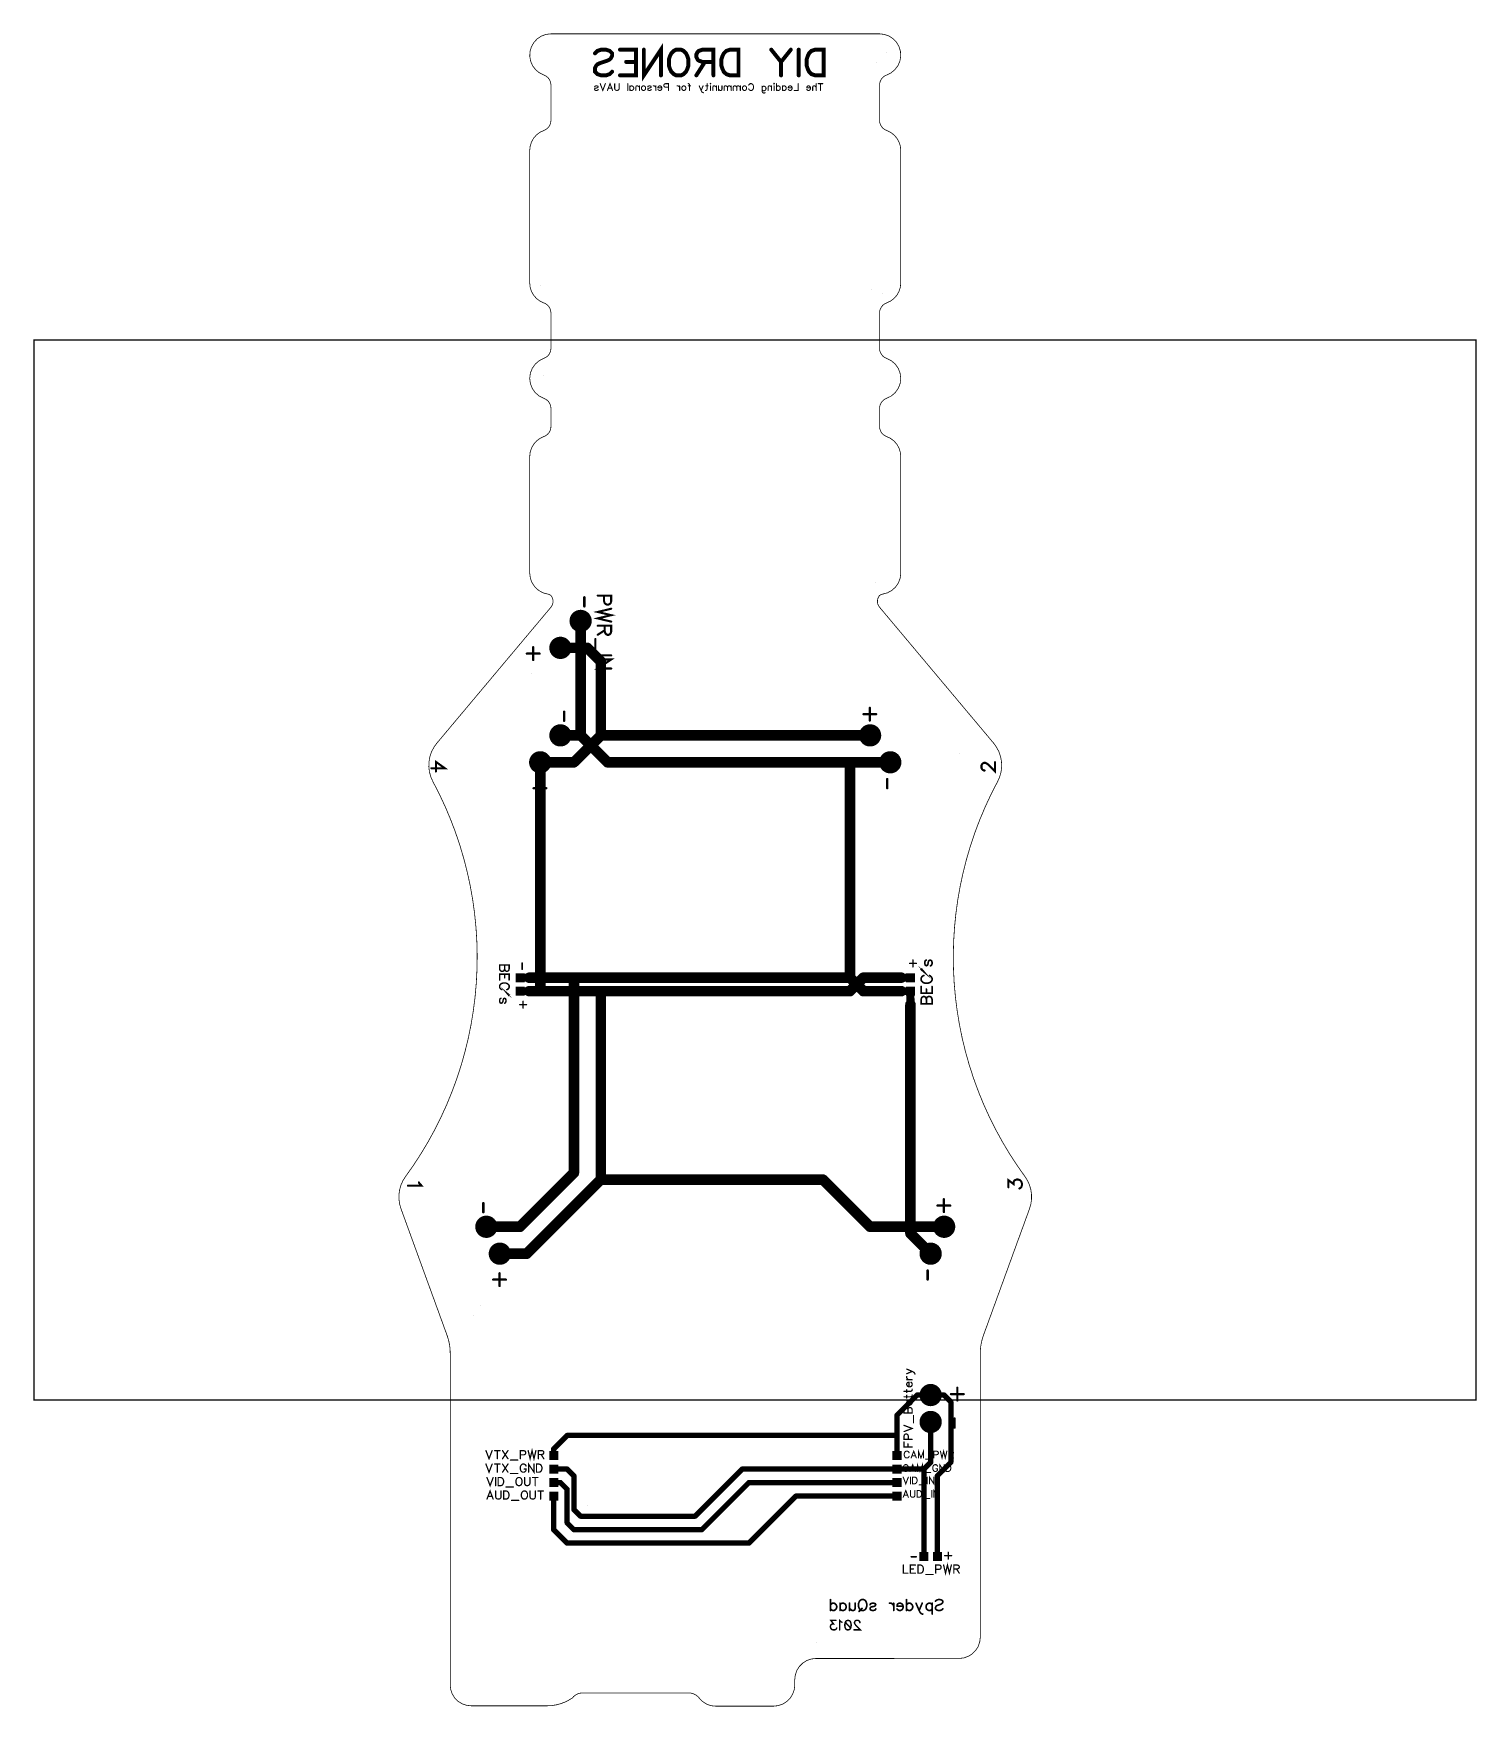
# Model space of a CAD drawing. Extents: x -129 to 144, y -158 to 158.
import ezdxf

# ---------------------------------------------------------------- set-up
doc = ezdxf.new("R2010")
doc.units = 0
for name, color, linetype in [('Board_Outline', 13, 'CONTINUOUS'), ('Bottom', 6, 'CONTINUOUS'), ('Bottom_Assy', 12, 'CONTINUOUS'), ('Bottom_Mask', 10, 'CONTINUOUS'), ('Drill_Bottom', 8, 'CONTINUOUS'), ('Drill_Top', 7, 'CONTINUOUS'), ('Top', 5, 'CONTINUOUS'), ('Top_Assy', 1, 'CONTINUOUS'), ('Top_Mask', 3, 'CONTINUOUS')]:
    doc.layers.add(name, color=color, linetype=linetype)

msp = doc.modelspace()

# ---------------------------------------------------------------- linework, layer by layer
at = {"layer": 'Board_Outline', "linetype": 'CONTINUOUS'}
for points, const_width in [([(-31, 98.413), (-31.0419, 98.0056), (-31.166, 97.6152), (-31.367, 97.2584), (-31.6365, 96.95), (-31.9631, 96.7029), (-32.3333, 96.5276), (-33.2122, 96.089), (-33.9577, 95.4493), (-34.5248, 94.6473), (-34.8794, 93.7312), (-35, 92.7563), (-34.8794, 91.7814), (-34.5248, 90.8654), (-33.9577, 90.0633), (-33.2122, 89.4237), (-32.3333, 88.985), (-31.9632, 88.8096), (-31.6365, 88.5625), (-31.367, 88.254), (-31.166, 87.8971), (-31.0419, 87.5068), (-31, 87.0993), (-31, 83.663), (-31.042, 83.2556), (-31.166, 82.8652), (-31.367, 82.5083), (-31.6365, 82.1998), (-31.9632, 81.9527), (-32.3333, 81.7773), (-33.0737, 81.4266), (-33.727, 80.9324), (-34.266, 80.3154), (-34.6679, 79.6016), (-34.9161, 78.8209), (-35, 78.006), (-35, 56.0063), (-34.8868, 55.061), (-34.5533, 54.1693), (-34.0186, 53.3816), (-33.3128, 52.7426), (-32.476, 52.2885), (-31.5556, 52.045), (-31.4086, 52.0129), (-31.268, 51.9591), (-31.1371, 51.8849), (-31.0189, 51.7918), (-30.9159, 51.682), (-30.8306, 51.558), (-30.6852, 51.2371), (-30.6079, 50.8933), (-30.602, 50.541), (-30.6677, 50.1949), (-30.8022, 49.8692), (-31, 49.5776), (-52.5187, 23.9323), (-53.0836, 23.1472), (-53.5257, 22.287), (-53.8352, 21.3707), (-54.0053, 20.4185), (-54.0322, 19.4517), (-53.9153, 18.4916), (-53.6572, 17.5595), (-53.2636, 16.676), (-52.0633, 14.3405), (-50.9514, 11.9616), (-49.9295, 9.5426), (-48.999, 7.0871), (-48.1613, 4.5984), (-47.4175, 2.08), (-46.7687, -0.4646), (-46.2158, -3.0316), (-45.7596, -5.6176), (-45.4007, -8.2189), (-45.1396, -10.8318), (-44.9767, -13.4527), (-44.9122, -16.0778), (-44.9462, -18.7035), (-45.0787, -21.3261), (-45.3094, -23.9419), (-45.6381, -26.5472), (-46.0643, -29.1383), (-46.5873, -31.7116), (-47.2065, -34.2635), (-47.921, -36.7904), (-48.7297, -39.2887), (-49.6316, -41.7549), (-50.6254, -44.1855), (-51.7096, -46.5771), (-52.8828, -48.9264), (-54.1432, -51.2301), (-55.4892, -53.4848), (-56.9188, -55.6875), (-58.43, -57.835), (-58.9149, -58.6051), (-59.2875, -59.4354), (-59.5404, -60.3096), (-59.6687, -61.2105), (-59.6699, -62.1206), (-59.5439, -63.0219), (-59.2933, -63.8967), (-50.6047, -87.7673), (-50.4218, -88.3196), (-50.2713, -88.8816), (-50.1537, -89.4513), (-50.0694, -90.027), (-50.0186, -90.6065), (-50.0016, -91.188), (-50, -153.7567), (-49.9014, -154.632), (-49.6105, -155.4634), (-49.1418, -156.2092), (-48.5189, -156.8321), (-47.7731, -157.3006), (-46.9416, -157.5915), (-46.0663, -157.69), (-31.7173, -157.69), (-30.8778, -157.6479), (-30.0468, -157.522), (-29.2325, -157.3136), (-28.4431, -157.0247), (-27.6866, -156.6583), (-26.9706, -156.218), (-26.7162, -155.9385), (-26.4225, -155.7006), (-26.0963, -155.5097), (-25.7451, -155.3701), (-25.3768, -155.285), (-25, -155.2564), (-4.9993, -155.2563), (-4.6226, -155.285), (-4.2544, -155.3701), (-3.9033, -155.5097), (-3.5772, -155.7007), (-3.2836, -155.9386), (-3.0293, -156.218), (-2.6223, -156.6651), (-2.1525, -157.0458), (-1.6306, -157.3513), (-1.0687, -157.5747), (-0.4796, -157.7109), (0.1234, -157.7567), (11, -157.7567), (11.8901, -157.6563), (12.7356, -157.3604), (13.494, -156.8838), (14.1273, -156.2504), (14.6039, -155.4919), (14.8997, -154.6465), (15, -153.7564), (15, -152.7563), (15.1003, -151.8663), (15.3962, -151.0208), (15.8728, -150.2625), (16.5061, -149.6291), (17.2645, -149.1526), (18.11, -148.8567), (19, -148.7564), (46, -148.7563), (46.8901, -148.656), (47.7355, -148.3601), (48.4939, -147.8836), (49.1272, -147.2502), (49.6038, -146.4918), (49.8997, -145.6464), (50, -144.7564), (50.0007, -91.196), (50.0176, -90.614), (50.0683, -90.034), (50.1527, -89.4579), (50.2704, -88.8877), (50.4212, -88.3254), (50.6044, -87.7727), (59.2933, -63.898), (59.544, -63.023), (59.6699, -62.1215), (59.6687, -61.2113), (59.5404, -60.3102), (59.2875, -59.4358), (58.9149, -58.6053), (58.43, -57.835), (56.9188, -55.6875), (55.4892, -53.4848), (54.1432, -51.2301), (52.8828, -48.9264), (51.7096, -46.5771), (50.6254, -44.1855), (49.6316, -41.7548), (48.7298, -39.2887), (47.921, -36.7904), (47.2065, -34.2635), (46.5873, -31.7116), (46.0643, -29.1383), (45.6381, -26.5472), (45.3094, -23.9419), (45.0787, -21.3261), (44.9462, -18.7036), (44.9122, -16.0778), (44.9767, -13.4527), (45.1396, -10.8318), (45.4007, -8.2189), (45.7596, -5.6176), (46.2158, -3.0316), (46.7687, -0.4646), (47.4175, 2.08), (48.1613, 4.5983), (48.999, 7.0871), (49.9295, 9.5426), (50.9514, 11.9616), (52.0633, 14.3404), (53.2637, 16.676), (53.6573, 17.5595), (53.9154, 18.4916), (54.0323, 19.4517), (54.0053, 20.4185), (53.8352, 21.3707), (53.5257, 22.287), (53.0836, 23.1472), (52.5187, 23.9323), (31, 49.5777), (30.8022, 49.8692), (30.6677, 50.1949), (30.602, 50.541), (30.6079, 50.8933), (30.6853, 51.2371), (30.8307, 51.558), (30.916, 51.682), (31.0189, 51.7918), (31.1372, 51.8849), (31.2681, 51.9592), (31.4086, 52.0129), (31.5557, 52.045), (32.4761, 52.2885), (33.3128, 52.7426), (34.0186, 53.3816), (34.5533, 54.1693), (34.8868, 55.061), (35, 56.0063), (35, 78.006), (34.9161, 78.8209), (34.6679, 79.6016), (34.266, 80.3154), (33.727, 80.9323), (33.0737, 81.4265), (32.3334, 81.7773), (31.9632, 81.9527), (31.6365, 82.1998), (31.367, 82.5083), (31.1661, 82.8652), (31.042, 83.2555), (31, 83.663), (31, 87.0993), (31.042, 87.5068), (31.166, 87.8971), (31.367, 88.254), (31.6365, 88.5625), (31.9632, 88.8096), (32.3334, 88.985), (33.2122, 89.4237), (33.9577, 90.0633), (34.5248, 90.8654), (34.8794, 91.7814), (35, 92.7563), (34.8794, 93.7312), (34.5248, 94.6472), (33.9577, 95.4493), (33.2123, 96.0889), (32.3334, 96.5276), (31.9632, 96.7029), (31.6365, 96.95), (31.367, 97.2584), (31.166, 97.6152), (31.0419, 98.0055), (31, 98.413), (31, 105.0997), (31.0419, 105.5071), (31.166, 105.8974), (31.367, 106.2543), (31.6365, 106.5627), (31.9632, 106.8097), (32.3334, 106.985), (33.0736, 107.3358), (33.727, 107.83), (34.2659, 108.4469), (34.6679, 109.1607), (34.9161, 109.9414), (35, 110.7563), (35, 135.756), (34.9162, 136.5709), (34.6681, 137.3517), (34.2661, 138.0655), (33.7271, 138.6824), (33.0737, 139.1766), (32.3334, 139.5273), (31.9632, 139.7027), (31.6365, 139.9498), (31.367, 140.2583), (31.1661, 140.6152), (31.042, 141.0055), (31, 141.413), (31, 148.0993), (31.042, 148.5068), (31.166, 148.8971), (31.367, 149.254), (31.6365, 149.5625), (31.9632, 149.8096), (32.3334, 149.985), (33.1697, 150.3959), (33.8883, 150.9891), (34.4502, 151.7324), (34.8248, 152.5856), (34.9919, 153.5023), (34.9424, 154.4328), (34.6789, 155.3266), (34.2158, 156.1352), (33.5782, 156.8147), (32.8007, 157.3283), (31.9255, 157.648), (31, 157.7566), (-31, 157.7567), (-31.9255, 157.6481), (-32.8007, 157.3283), (-33.5782, 156.8147), (-34.2158, 156.1352), (-34.6789, 155.3266), (-34.9424, 154.4328), (-34.9919, 153.5023), (-34.8248, 152.5856), (-34.4501, 151.7324), (-33.8883, 150.989), (-33.1697, 150.3958), (-32.3333, 149.985), (-31.9632, 149.8096), (-31.6365, 149.5625), (-31.367, 149.254), (-31.166, 148.8971), (-31.0419, 148.5068), (-31, 148.0993), (-31, 141.413), (-31.042, 141.0056), (-31.166, 140.6152), (-31.367, 140.2583), (-31.6365, 139.9498), (-31.9632, 139.7027), (-32.3333, 139.5273), (-33.0737, 139.1767), (-33.7271, 138.6825), (-34.2661, 138.0655), (-34.6681, 137.3517), (-34.9162, 136.5709), (-35, 135.756), (-35, 110.7563), (-34.9161, 109.9414), (-34.6679, 109.1607), (-34.2659, 108.4469), (-33.727, 107.83), (-33.0736, 107.3357), (-32.3333, 106.985), (-31.9632, 106.8097), (-31.6365, 106.5627), (-31.367, 106.2543), (-31.166, 105.8974), (-31.0419, 105.5071), (-31, 105.0996), (-31, 98.413)], 0.14), ([(-29.5, 153.756), (-29.701, 153.006), (-30.25, 152.457), (-31, 152.256), (-31.75, 152.457), (-32.299, 153.006), (-32.5, 153.756), (-32.299, 154.506), (-31.75, 155.055), (-31, 155.256), (-30.25, 155.055), (-29.7009, 154.506), (-29.5, 153.756)], 0.0003), ([(-29.5, 153.756), (-29.701, 153.006), (-30.25, 152.457), (-31, 152.256), (-31.75, 152.457), (-32.299, 153.006), (-32.5, 153.756), (-32.299, 154.506), (-31.75, 155.055), (-31, 155.256), (-30.25, 155.055), (-29.7009, 154.506), (-29.5, 153.756)], 0.0003), ([(32.5, 153.756), (32.299, 153.006), (31.75, 152.457), (31, 152.256), (30.25, 152.457), (29.701, 153.006), (29.5, 153.756), (29.701, 154.506), (30.25, 155.055), (31, 155.256), (31.75, 155.055), (32.2991, 154.506), (32.5, 153.756)], 0.0003), ([(32.5, 153.756), (32.299, 153.006), (31.75, 152.457), (31, 152.256), (30.25, 152.457), (29.701, 153.006), (29.5, 153.756), (29.701, 154.506), (30.25, 155.055), (31, 155.256), (31.75, 155.055), (32.2991, 154.506), (32.5, 153.756)], 0.0003), ([(-29, 135.756), (-29.1981, 136.6238), (-29.753, 137.3197), (-30.555, 137.7059), (-31.445, 137.7059), (-32.247, 137.3196), (-32.8019, 136.6237), (-33, 135.756), (-33, 110.7563), (-32.8018, 109.8887), (-32.2469, 109.1929), (-31.445, 108.8068), (-30.555, 108.8068), (-29.7531, 109.1929), (-29.1982, 109.8887), (-29, 110.7563), (-29, 135.756)], 0.0003), ([(-29, 135.756), (-29.1981, 136.6238), (-29.753, 137.3197), (-30.555, 137.7059), (-31.445, 137.7059), (-32.247, 137.3196), (-32.8019, 136.6237), (-33, 135.756), (-33, 110.7563), (-32.8018, 109.8887), (-32.2469, 109.1929), (-31.445, 108.8068), (-30.555, 108.8068), (-29.7531, 109.1929), (-29.1982, 109.8887), (-29, 110.7563), (-29, 135.756)], 0.0003), ([(29, 135.756), (29, 110.7563), (29.1982, 109.8887), (29.7531, 109.1929), (30.555, 108.8068), (31.445, 108.8068), (32.2469, 109.1929), (32.8018, 109.8887), (33, 110.7563), (33, 135.756), (32.8019, 136.6238), (32.247, 137.3197), (31.445, 137.7059), (30.555, 137.7059), (29.753, 137.3196), (29.1981, 136.6237), (29, 135.756)], 0.0003), ([(29, 135.756), (29, 110.7563), (29.1982, 109.8887), (29.7531, 109.1929), (30.555, 108.8068), (31.445, 108.8068), (32.2469, 109.1929), (32.8018, 109.8887), (33, 110.7563), (33, 135.756), (32.8019, 136.6238), (32.247, 137.3197), (31.445, 137.7059), (30.555, 137.7059), (29.753, 137.3196), (29.1981, 136.6237), (29, 135.756)], 0.0003), ([(-29.5, 92.7567), (-29.701, 92.0067), (-30.25, 91.4576), (-31, 91.2567), (-31.75, 91.4576), (-32.299, 92.0066), (-32.5, 92.7566), (-32.299, 93.5067), (-31.75, 94.0557), (-31, 94.2567), (-30.25, 94.0557), (-29.7009, 93.5066), (-29.5, 92.7566)], 0.0003), ([(-29.5, 92.7567), (-29.701, 92.0067), (-30.25, 91.4576), (-31, 91.2567), (-31.75, 91.4576), (-32.299, 92.0066), (-32.5, 92.7566), (-32.299, 93.5067), (-31.75, 94.0557), (-31, 94.2567), (-30.25, 94.0557), (-29.7009, 93.5066), (-29.5, 92.7566)], 0.0003), ([(32.5, 92.7567), (32.299, 92.0067), (31.75, 91.4576), (31, 91.2567), (30.25, 91.4576), (29.701, 92.0066), (29.5, 92.7566), (29.701, 93.5067), (30.25, 94.0557), (31, 94.2567), (31.75, 94.0557), (32.2991, 93.5066), (32.5, 92.7566)], 0.0003), ([(32.5, 92.7567), (32.299, 92.0067), (31.75, 91.4576), (31, 91.2567), (30.25, 91.4576), (29.701, 92.0066), (29.5, 92.7566), (29.701, 93.5067), (30.25, 94.0557), (31, 94.2567), (31.75, 94.0557), (32.2991, 93.5066), (32.5, 92.7566)], 0.0003), ([(-29, 56.0063), (-29, 78.006), (-29.1981, 78.8738), (-29.753, 79.5697), (-30.555, 79.9559), (-31.445, 79.9559), (-32.247, 79.5696), (-32.8019, 78.8737), (-33, 78.006), (-33, 56.0063), (-32.8019, 55.1386), (-32.247, 54.4427), (-31.445, 54.0565), (-30.555, 54.0565), (-29.753, 54.4427), (-29.198, 55.1385), (-29, 56.0063)], 0.0003), ([(-29, 56.0063), (-29, 78.006), (-29.1981, 78.8738), (-29.753, 79.5697), (-30.555, 79.9559), (-31.445, 79.9559), (-32.247, 79.5696), (-32.8019, 78.8737), (-33, 78.006), (-33, 56.0063), (-32.8019, 55.1386), (-32.247, 54.4427), (-31.445, 54.0565), (-30.555, 54.0565), (-29.753, 54.4427), (-29.198, 55.1385), (-29, 56.0063)], 0.0003), ([(29, 56.0063), (29.1981, 55.1386), (29.753, 54.4427), (30.555, 54.0565), (31.445, 54.0565), (32.247, 54.4427), (32.802, 55.1385), (33, 56.0063), (33, 78.006), (32.8019, 78.8738), (32.247, 79.5697), (31.445, 79.9559), (30.555, 79.9559), (29.753, 79.5696), (29.1981, 78.8737), (29, 78.006), (29, 56.0063)], 0.0003), ([(29, 56.0063), (29.1981, 55.1386), (29.753, 54.4427), (30.555, 54.0565), (31.445, 54.0565), (32.247, 54.4427), (32.802, 55.1385), (33, 56.0063), (33, 78.006), (32.8019, 78.8738), (32.247, 79.5697), (31.445, 79.9559), (30.555, 79.9559), (29.753, 79.5696), (29.1981, 78.8737), (29, 78.006), (29, 56.0063)], 0.0003), ([(-31.753, 36.809), (-31.954, 36.059), (-32.503, 35.51), (-33.253, 35.309), (-34.003, 35.51), (-34.552, 36.059), (-34.753, 36.809), (-34.552, 37.559), (-34.003, 38.108), (-33.253, 38.309), (-32.503, 38.108), (-31.9539, 37.559), (-31.753, 36.809)], 0.0003), ([(-31.753, 36.809), (-31.954, 36.059), (-32.503, 35.51), (-33.253, 35.309), (-34.003, 35.51), (-34.552, 36.059), (-34.753, 36.809), (-34.552, 37.559), (-34.003, 38.108), (-33.253, 38.309), (-32.503, 38.108), (-31.9539, 37.559), (-31.753, 36.809)], 0.0003), ([(34.753, 36.809), (34.552, 36.059), (34.003, 35.51), (33.253, 35.309), (32.503, 35.51), (31.954, 36.059), (31.753, 36.809), (31.954, 37.559), (32.503, 38.108), (33.253, 38.309), (34.003, 38.108), (34.5521, 37.559), (34.753, 36.809)], 0.0003), ([(34.753, 36.809), (34.552, 36.059), (34.003, 35.51), (33.253, 35.309), (32.503, 35.51), (31.954, 36.059), (31.753, 36.809), (31.954, 37.559), (32.503, 38.108), (33.253, 38.309), (34.003, 38.108), (34.5521, 37.559), (34.753, 36.809)], 0.0003), ([(-45.2517, 20.7223), (-45.4526, 19.9723), (-46.0016, 19.4233), (-46.7516, 19.2223), (-47.5016, 19.4233), (-48.0507, 19.9723), (-48.2516, 20.7223), (-48.0507, 21.4723), (-47.5016, 22.0214), (-46.7516, 22.2223), (-46.0016, 22.0214), (-45.4526, 21.4723), (-45.2516, 20.7223)], 0.0003), ([(-45.2517, 20.7223), (-45.4526, 19.9723), (-46.0016, 19.4233), (-46.7516, 19.2223), (-47.5016, 19.4233), (-48.0507, 19.9723), (-48.2516, 20.7223), (-48.0507, 21.4723), (-47.5016, 22.0214), (-46.7516, 22.2223), (-46.0016, 22.0214), (-45.4526, 21.4723), (-45.2516, 20.7223)], 0.0003), ([(48.2517, 20.7223), (48.0507, 19.9723), (47.5017, 19.4233), (46.7517, 19.2223), (46.0017, 19.4233), (45.4527, 19.9723), (45.2517, 20.7223), (45.4526, 21.4723), (46.0017, 22.0214), (46.7517, 22.2223), (47.5017, 22.0214), (48.0507, 21.4723), (48.2517, 20.7223)], 0.0003), ([(48.2517, 20.7223), (48.0507, 19.9723), (47.5017, 19.4233), (46.7517, 19.2223), (46.0017, 19.4233), (45.4527, 19.9723), (45.2517, 20.7223), (45.4526, 21.4723), (46.0017, 22.0214), (46.7517, 22.2223), (47.5017, 22.0214), (48.0507, 21.4723), (48.2517, 20.7223)], 0.0003), ([(5, 0), (4.9039, -0.9754), (4.6194, -1.9134), (4.1574, -2.7778), (3.5356, -3.5355), (2.7779, -4.1573), (1.9134, -4.6194), (0.9755, -4.9039), (0, -5), (-0.9754, -4.9039), (-1.9134, -4.6194), (-2.7778, -4.1574), (-3.5355, -3.5356), (-4.1573, -2.7779), (-4.6194, -1.9134), (-4.9039, -0.9755), (-5, 0), (-4.9039, 0.9755), (-4.6194, 1.9134), (-4.1573, 2.7779), (-3.5355, 3.5355), (-2.7778, 4.1574), (-1.9134, 4.6194), (-0.9754, 4.9039), (0, 5), (0.9755, 4.9039), (1.9135, 4.6194), (2.7779, 4.1573), (3.5356, 3.5355), (4.1574, 2.7778), (4.6194, 1.9134), (4.904, 0.9754), (5, 0)], 0.0003), ([(5, 0), (4.9039, -0.9754), (4.6194, -1.9134), (4.1574, -2.7778), (3.5356, -3.5355), (2.7779, -4.1573), (1.9134, -4.6194), (0.9755, -4.9039), (0, -5), (-0.9754, -4.9039), (-1.9134, -4.6194), (-2.7778, -4.1574), (-3.5355, -3.5356), (-4.1573, -2.7779), (-4.6194, -1.9134), (-4.9039, -0.9755), (-5, 0), (-4.9039, 0.9755), (-4.6194, 1.9134), (-4.1573, 2.7779), (-3.5355, 3.5355), (-2.7778, 4.1574), (-1.9134, 4.6194), (-0.9754, 4.9039), (0, 5), (0.9755, 4.9039), (1.9135, 4.6194), (2.7779, 4.1573), (3.5356, 3.5355), (4.1574, 2.7778), (4.6194, 1.9134), (4.904, 0.9754), (5, 0)], 0.0003), ([(-51.2813, -62.8367), (-51.4823, -63.5867), (-52.0313, -64.1357), (-52.7813, -64.3367), (-53.5313, -64.1357), (-54.0803, -63.5867), (-54.2813, -62.8367), (-54.0804, -62.0867), (-53.5313, -61.5376), (-52.7813, -61.3367), (-52.0313, -61.5376), (-51.4823, -62.0867), (-51.2813, -62.8367)], 0.0003), ([(-51.2813, -62.8367), (-51.4823, -63.5867), (-52.0313, -64.1357), (-52.7813, -64.3367), (-53.5313, -64.1357), (-54.0803, -63.5867), (-54.2813, -62.8367), (-54.0804, -62.0867), (-53.5313, -61.5376), (-52.7813, -61.3367), (-52.0313, -61.5376), (-51.4823, -62.0867), (-51.2813, -62.8367)], 0.0003), ([(-13.5303, -62.8), (-13.7313, -62.05), (-14.2803, -61.501), (-15.0303, -61.3), (-15.7803, -61.501), (-16.3294, -62.05), (-16.5303, -62.8), (-16.5303, -102.8003), (-16.3294, -103.5503), (-15.7803, -104.0994), (-15.0303, -104.3003), (-14.2803, -104.0994), (-13.7313, -103.5504), (-13.5303, -102.8004), (-13.5303, -62.8)], 0.0003), ([(-13.5303, -62.8), (-13.7313, -62.05), (-14.2803, -61.501), (-15.0303, -61.3), (-15.7803, -61.501), (-16.3294, -62.05), (-16.5303, -62.8), (-16.5303, -102.8003), (-16.3294, -103.5503), (-15.7803, -104.0994), (-15.0303, -104.3003), (-14.2803, -104.0994), (-13.7313, -103.5504), (-13.5303, -102.8004), (-13.5303, -62.8)], 0.0003), ([(16.4693, -62.8), (16.2684, -62.05), (15.7193, -61.501), (14.9693, -61.3), (14.2193, -61.501), (13.6703, -62.05), (13.4694, -62.8), (13.4693, -102.8003), (13.6703, -103.5503), (14.2193, -104.0994), (14.9693, -104.3003), (15.7193, -104.0994), (16.2684, -103.5504), (16.4694, -102.8004), (16.4693, -62.8)], 0.0003), ([(16.4693, -62.8), (16.2684, -62.05), (15.7193, -61.501), (14.9693, -61.3), (14.2193, -61.501), (13.6703, -62.05), (13.4694, -62.8), (13.4693, -102.8003), (13.6703, -103.5503), (14.2193, -104.0994), (14.9693, -104.3003), (15.7193, -104.0994), (16.2684, -103.5504), (16.4694, -102.8004), (16.4693, -62.8)], 0.0003), ([(54.2813, -62.8367), (54.0804, -63.5867), (53.5314, -64.1357), (52.7814, -64.3367), (52.0314, -64.1357), (51.4823, -63.5867), (51.2814, -62.8367), (51.4823, -62.0867), (52.0314, -61.5376), (52.7814, -61.3367), (53.5314, -61.5376), (54.0804, -62.0867), (54.2814, -62.8367)], 0.0003), ([(54.2813, -62.8367), (54.0804, -63.5867), (53.5314, -64.1357), (52.7814, -64.3367), (52.0314, -64.1357), (51.4823, -63.5867), (51.2814, -62.8367), (51.4823, -62.0867), (52.0314, -61.5376), (52.7814, -61.3367), (53.5314, -61.5376), (54.0804, -62.0867), (54.2814, -62.8367)], 0.0003), ([(-44.0987, -82.5703), (-44.2996, -83.3203), (-44.8486, -83.8694), (-45.5986, -84.0703), (-46.3486, -83.8694), (-46.8977, -83.3204), (-47.0986, -82.5704), (-46.8977, -81.8203), (-46.3486, -81.2713), (-45.5986, -81.0703), (-44.8486, -81.2713), (-44.2996, -81.8204), (-44.0986, -82.5704)], 0.0003), ([(-44.0987, -82.5703), (-44.2996, -83.3203), (-44.8486, -83.8694), (-45.5986, -84.0703), (-46.3486, -83.8694), (-46.8977, -83.3204), (-47.0986, -82.5704), (-46.8977, -81.8203), (-46.3486, -81.2713), (-45.5986, -81.0703), (-44.8486, -81.2713), (-44.2996, -81.8204), (-44.0986, -82.5704)], 0.0003), ([(47.099, -82.5703), (46.898, -83.3203), (46.349, -83.8694), (45.599, -84.0703), (44.849, -83.8694), (44.3, -83.3204), (44.099, -82.5704), (44.3, -81.8203), (44.849, -81.2713), (45.599, -81.0703), (46.349, -81.2713), (46.8981, -81.8204), (47.099, -82.5704)], 0.0003), ([(47.099, -82.5703), (46.898, -83.3203), (46.349, -83.8694), (45.599, -84.0703), (44.849, -83.8694), (44.3, -83.3204), (44.099, -82.5704), (44.3, -81.8203), (44.849, -81.2713), (45.599, -81.0703), (46.349, -81.2713), (46.8981, -81.8204), (47.099, -82.5704)], 0.0003), ([(-12.5, -119.2567), (-12.4658, -119.5154), (-12.3658, -119.7565), (-12.2069, -119.9635), (-11.9998, -120.1223), (-11.7587, -120.2222), (-11.5, -120.2564), (-6.9997, -120.2563), (-6.4821, -120.1882), (-5.9997, -119.9884), (-5.5856, -119.6706), (-5.2678, -119.2563), (-5.068, -118.774), (-5, -118.2564), (-5, -110.2563), (-5.068, -109.7387), (-5.2678, -109.2564), (-5.5855, -108.8421), (-5.9997, -108.5243), (-6.482, -108.3245), (-6.9996, -108.2564), (-23.001, -108.2563), (-23.5186, -108.3245), (-24.001, -108.5243), (-24.4151, -108.8421), (-24.7329, -109.2564), (-24.9326, -109.7387), (-25.0006, -110.2564), (-25.0007, -118.2563), (-24.9326, -118.774), (-24.7329, -119.2563), (-24.4151, -119.6706), (-24.0009, -119.9884), (-23.5186, -120.1882), (-23.001, -120.2564), (-18.5007, -120.2563), (-18.2419, -120.2222), (-18.0008, -120.1223), (-17.7938, -119.9635), (-17.6349, -119.7565), (-17.5349, -119.5154), (-17.5006, -119.2567), (-17.5007, -116.926), (-17.5348, -116.6671), (-17.6347, -116.4259), (-17.7936, -116.2187), (-18.0008, -116.0597), (-18.2421, -115.9598), (-18.501, -115.9257), (-20.0007, -115.9257), (-20.2594, -115.8916), (-20.5005, -115.7917), (-20.7075, -115.6329), (-20.8663, -115.4258), (-20.9662, -115.1847), (-21.0003, -114.926), (-21.0003, -113.2563), (-20.9662, -112.9976), (-20.8663, -112.7565), (-20.7074, -112.5494), (-20.5004, -112.3905), (-20.2594, -112.2906), (-20.0006, -112.2564), (-10, -112.2563), (-9.7412, -112.2904), (-9.5001, -112.3904), (-9.293, -112.5493), (-9.1342, -112.7564), (-9.0343, -112.9976), (-9.0003, -113.2564), (-9.0003, -114.926), (-9.0343, -115.1848), (-9.1341, -115.4259), (-9.293, -115.633), (-9.5001, -115.7919), (-9.7412, -115.8917), (-10, -115.9257), (-11.4997, -115.9257), (-11.7586, -115.9598), (-11.9998, -116.0597), (-12.207, -116.2187), (-12.366, -116.4259), (-12.4659, -116.6671), (-12.5, -116.926), (-12.5, -119.2567)], 0.0003), ([(-12.5, -119.2567), (-12.4658, -119.5154), (-12.3658, -119.7565), (-12.2069, -119.9635), (-11.9998, -120.1223), (-11.7587, -120.2222), (-11.5, -120.2564), (-6.9997, -120.2563), (-6.4821, -120.1882), (-5.9997, -119.9884), (-5.5856, -119.6706), (-5.2678, -119.2563), (-5.068, -118.774), (-5, -118.2564), (-5, -110.2563), (-5.068, -109.7387), (-5.2678, -109.2564), (-5.5855, -108.8421), (-5.9997, -108.5243), (-6.482, -108.3245), (-6.9996, -108.2564), (-23.001, -108.2563), (-23.5186, -108.3245), (-24.001, -108.5243), (-24.4151, -108.8421), (-24.7329, -109.2564), (-24.9326, -109.7387), (-25.0006, -110.2564), (-25.0007, -118.2563), (-24.9326, -118.774), (-24.7329, -119.2563), (-24.4151, -119.6706), (-24.0009, -119.9884), (-23.5186, -120.1882), (-23.001, -120.2564), (-18.5007, -120.2563), (-18.2419, -120.2222), (-18.0008, -120.1223), (-17.7938, -119.9635), (-17.6349, -119.7565), (-17.5349, -119.5154), (-17.5006, -119.2567), (-17.5007, -116.926), (-17.5348, -116.6671), (-17.6347, -116.4259), (-17.7936, -116.2187), (-18.0008, -116.0597), (-18.2421, -115.9598), (-18.501, -115.9257), (-20.0007, -115.9257), (-20.2594, -115.8916), (-20.5005, -115.7917), (-20.7075, -115.6329), (-20.8663, -115.4258), (-20.9662, -115.1847), (-21.0003, -114.926), (-21.0003, -113.2563), (-20.9662, -112.9976), (-20.8663, -112.7565), (-20.7074, -112.5494), (-20.5004, -112.3905), (-20.2594, -112.2906), (-20.0006, -112.2564), (-10, -112.2563), (-9.7412, -112.2904), (-9.5001, -112.3904), (-9.293, -112.5493), (-9.1342, -112.7564), (-9.0343, -112.9976), (-9.0003, -113.2564), (-9.0003, -114.926), (-9.0343, -115.1848), (-9.1341, -115.4259), (-9.293, -115.633), (-9.5001, -115.7919), (-9.7412, -115.8917), (-10, -115.9257), (-11.4997, -115.9257), (-11.7586, -115.9598), (-11.9998, -116.0597), (-12.207, -116.2187), (-12.366, -116.4259), (-12.4659, -116.6671), (-12.5, -116.926), (-12.5, -119.2567)], 0.0003), ([(-33.5003, -122.7563), (-33.7013, -123.5063), (-34.2503, -124.0554), (-35.0003, -124.2563), (-35.7503, -124.0554), (-36.2993, -123.5064), (-36.5003, -122.7564), (-36.2994, -122.0063), (-35.7503, -121.4573), (-35.0003, -121.2563), (-34.2503, -121.4573), (-33.7013, -122.0064), (-33.5003, -122.7564)], 0.0003), ([(-33.5003, -122.7563), (-33.7013, -123.5063), (-34.2503, -124.0554), (-35.0003, -124.2563), (-35.7503, -124.0554), (-36.2993, -123.5064), (-36.5003, -122.7564), (-36.2994, -122.0063), (-35.7503, -121.4573), (-35.0003, -121.2563), (-34.2503, -121.4573), (-33.7013, -122.0064), (-33.5003, -122.7564)], 0.0003), ([(6.5, -122.7563), (6.299, -123.5063), (5.75, -124.0554), (5, -124.2563), (4.25, -124.0554), (3.701, -123.5064), (3.5, -122.7564), (3.701, -122.0063), (4.25, -121.4573), (5, -121.2563), (5.75, -121.4573), (6.2991, -122.0064), (6.5, -122.7564)], 0.0003), ([(6.5, -122.7563), (6.299, -123.5063), (5.75, -124.0554), (5, -124.2563), (4.25, -124.0554), (3.701, -123.5064), (3.5, -122.7564), (3.701, -122.0063), (4.25, -121.4573), (5, -121.2563), (5.75, -121.4573), (6.2991, -122.0064), (6.5, -122.7564)], 0.0003), ([(29.032, -146.385), (29.1161, -146.3887), (29.1996, -146.3994), (29.2819, -146.417), (29.3625, -146.4414), (29.4407, -146.4725), (29.516, -146.51), (30.1858, -146.6177), (30.7702, -146.2732), (31.0003, -145.635), (30.7702, -144.9969), (30.1858, -144.6523), (29.516, -144.76), (29.4407, -144.7977), (29.3625, -144.8289), (29.282, -144.8533), (29.1997, -144.8709), (29.1161, -144.8815), (29.032, -144.885), (20.9683, -144.885), (20.8842, -144.8815), (20.8007, -144.8709), (20.7184, -144.8533), (20.6378, -144.8289), (20.5597, -144.7977), (20.4844, -144.76), (19.8145, -144.6523), (19.2301, -144.9968), (19, -145.635), (19.2301, -146.2732), (19.8146, -146.6178), (20.4844, -146.51), (20.5597, -146.4725), (20.6379, -146.4414), (20.7185, -146.417), (20.8008, -146.3994), (20.8843, -146.3887), (20.9684, -146.385), (29.032, -146.385)], 0.0003), ([(29.032, -146.385), (29.1161, -146.3887), (29.1996, -146.3994), (29.2819, -146.417), (29.3625, -146.4414), (29.4407, -146.4725), (29.516, -146.51), (30.1858, -146.6177), (30.7702, -146.2732), (31.0003, -145.635), (30.7702, -144.9969), (30.1858, -144.6523), (29.516, -144.76), (29.4407, -144.7977), (29.3625, -144.8289), (29.282, -144.8533), (29.1997, -144.8709), (29.1161, -144.8815), (29.032, -144.885), (20.9683, -144.885), (20.8842, -144.8815), (20.8007, -144.8709), (20.7184, -144.8533), (20.6378, -144.8289), (20.5597, -144.7977), (20.4844, -144.76), (19.8145, -144.6523), (19.2301, -144.9968), (19, -145.635), (19.2301, -146.2732), (19.8146, -146.6178), (20.4844, -146.51), (20.5597, -146.4725), (20.6379, -146.4414), (20.7185, -146.417), (20.8008, -146.3994), (20.8843, -146.3887), (20.9684, -146.385), (29.032, -146.385)], 0.0003), ([(35.4843, -146.51), (35.5597, -146.4725), (35.6379, -146.4414), (35.7185, -146.417), (35.8008, -146.3994), (35.8843, -146.3887), (35.9684, -146.385), (44.032, -146.385), (44.1161, -146.3887), (44.1996, -146.3994), (44.2819, -146.417), (44.3625, -146.4414), (44.4407, -146.4725), (44.516, -146.51), (45.1858, -146.6177), (45.7702, -146.2732), (46.0003, -145.635), (45.7702, -144.9969), (45.1858, -144.6523), (44.516, -144.76), (44.4407, -144.7977), (44.3625, -144.8289), (44.282, -144.8533), (44.1997, -144.8709), (44.1161, -144.8815), (44.032, -144.885), (35.9683, -144.885), (35.8842, -144.8815), (35.8007, -144.8709), (35.7184, -144.8533), (35.6378, -144.8289), (35.5597, -144.7977), (35.4844, -144.76), (34.8145, -144.6523), (34.2301, -144.9968), (34, -145.635), (34.2301, -146.2732), (34.8146, -146.6178), (35.4844, -146.51)], 0.0003), ([(35.4843, -146.51), (35.5597, -146.4725), (35.6379, -146.4414), (35.7185, -146.417), (35.8008, -146.3994), (35.8843, -146.3887), (35.9684, -146.385), (44.032, -146.385), (44.1161, -146.3887), (44.1996, -146.3994), (44.2819, -146.417), (44.3625, -146.4414), (44.4407, -146.4725), (44.516, -146.51), (45.1858, -146.6177), (45.7702, -146.2732), (46.0003, -145.635), (45.7702, -144.9969), (45.1858, -144.6523), (44.516, -144.76), (44.4407, -144.7977), (44.3625, -144.8289), (44.282, -144.8533), (44.1997, -144.8709), (44.1161, -144.8815), (44.032, -144.885), (35.9683, -144.885), (35.8842, -144.8815), (35.8007, -144.8709), (35.7184, -144.8533), (35.6378, -144.8289), (35.5597, -144.7977), (35.4844, -144.76), (34.8145, -144.6523), (34.2301, -144.9968), (34, -145.635), (34.2301, -146.2732), (34.8146, -146.6178), (35.4844, -146.51)], 0.0003)]:
    msp.add_lwpolyline(points, dxfattribs=dict(at, const_width=const_width))
at = {"layer": 'Board_Outline', "linetype": 'CONTINUOUS', "const_width": 0.0002}
for points in [[(-29.5001, 153.756, 1), (-29.4999, 153.756, 1), (-29.5001, 153.756, 1)], [(-29.5001, 153.756, 1), (-29.4999, 153.756, 1), (-29.5001, 153.756, 1)], [(32.4999, 153.756, 1), (32.5001, 153.756, 1), (32.4999, 153.756, 1)], [(32.4999, 153.756, 1), (32.5001, 153.756, 1), (32.4999, 153.756, 1)], [(-29.0001, 135.756, 1), (-28.9999, 135.756, 1), (-29.0001, 135.756, 1)], [(-29.0001, 135.756, 1), (-28.9999, 135.756, 1), (-29.0001, 135.756, 1)], [(28.9999, 135.756, 1), (29.0001, 135.756, 1), (28.9999, 135.756, 1)], [(28.9999, 135.756, 1), (29.0001, 135.756, 1), (28.9999, 135.756, 1)], [(-29.5001, 92.7567, 1), (-29.4999, 92.7567, 1), (-29.5001, 92.7567, 1)], [(-29.5001, 92.7567, 1), (-29.4999, 92.7567, 1), (-29.5001, 92.7567, 1)], [(32.4999, 92.7567, 1), (32.5001, 92.7567, 1), (32.4999, 92.7567, 1)], [(32.4999, 92.7567, 1), (32.5001, 92.7567, 1), (32.4999, 92.7567, 1)], [(-29.0001, 56.0063, 1), (-28.9999, 56.0063, 1), (-29.0001, 56.0063, 1)], [(-29.0001, 56.0063, 1), (-28.9999, 56.0063, 1), (-29.0001, 56.0063, 1)], [(28.9999, 56.0063, 1), (29.0001, 56.0063, 1), (28.9999, 56.0063, 1)], [(28.9999, 56.0063, 1), (29.0001, 56.0063, 1), (28.9999, 56.0063, 1)], [(-31.7531, 36.809, 1), (-31.7529, 36.809, 1), (-31.7531, 36.809, 1)], [(-31.7531, 36.809, 1), (-31.7529, 36.809, 1), (-31.7531, 36.809, 1)], [(34.7529, 36.809, 1), (34.7531, 36.809, 1), (34.7529, 36.809, 1)], [(34.7529, 36.809, 1), (34.7531, 36.809, 1), (34.7529, 36.809, 1)], [(-45.2518, 20.7223, 1), (-45.2516, 20.7223, 1), (-45.2518, 20.7223, 1)], [(-45.2518, 20.7223, 1), (-45.2516, 20.7223, 1), (-45.2518, 20.7223, 1)], [(48.2516, 20.7223, 1), (48.2518, 20.7223, 1), (48.2516, 20.7223, 1)], [(48.2516, 20.7223, 1), (48.2518, 20.7223, 1), (48.2516, 20.7223, 1)], [(4.9999, 0, 1), (5.0001, 0, 1), (4.9999, 0, 1)], [(4.9999, 0, 1), (5.0001, 0, 1), (4.9999, 0, 1)], [(-51.2814, -62.8367, 1), (-51.2812, -62.8367, 1), (-51.2814, -62.8367, 1)], [(-51.2814, -62.8367, 1), (-51.2812, -62.8367, 1), (-51.2814, -62.8367, 1)], [(-13.5304, -62.8, 1), (-13.5302, -62.8, 1), (-13.5304, -62.8, 1)], [(-13.5304, -62.8, 1), (-13.5302, -62.8, 1), (-13.5304, -62.8, 1)], [(16.4693, -62.8, 1), (16.4694, -62.8, 1), (16.4693, -62.8, 1)], [(16.4693, -62.8, 1), (16.4694, -62.8, 1), (16.4693, -62.8, 1)], [(54.2812, -62.8367, 1), (54.2814, -62.8367, 1), (54.2812, -62.8367, 1)], [(54.2812, -62.8367, 1), (54.2814, -62.8367, 1), (54.2812, -62.8367, 1)], [(-44.0987, -82.5703, 1), (-44.0986, -82.5703, 1), (-44.0987, -82.5703, 1)], [(-44.0987, -82.5703, 1), (-44.0986, -82.5703, 1), (-44.0987, -82.5703, 1)], [(47.0989, -82.5703, 1), (47.0991, -82.5703, 1), (47.0989, -82.5703, 1)], [(47.0989, -82.5703, 1), (47.0991, -82.5703, 1), (47.0989, -82.5703, 1)], [(-12.5001, -119.2567, 1), (-12.4999, -119.2567, 1), (-12.5001, -119.2567, 1)], [(-12.5001, -119.2567, 1), (-12.4999, -119.2567, 1), (-12.5001, -119.2567, 1)], [(-33.5004, -122.7563, 1), (-33.5003, -122.7563, 1), (-33.5004, -122.7563, 1)], [(-33.5004, -122.7563, 1), (-33.5003, -122.7563, 1), (-33.5004, -122.7563, 1)], [(6.4999, -122.7563, 1), (6.5001, -122.7563, 1), (6.4999, -122.7563, 1)], [(6.4999, -122.7563, 1), (6.5001, -122.7563, 1), (6.4999, -122.7563, 1)], [(29.0319, -146.385, 1), (29.0321, -146.385, 1), (29.0319, -146.385, 1)], [(29.0319, -146.385, 1), (29.0321, -146.385, 1), (29.0319, -146.385, 1)], [(35.4842, -146.51, 1), (35.4844, -146.51, 1), (35.4842, -146.51, 1)], [(35.4842, -146.51, 1), (35.4844, -146.51, 1), (35.4842, -146.51, 1)]]:
    msp.add_lwpolyline(points, format="xyb", dxfattribs=at)
at = {"layer": 'Bottom', "linetype": 'CONTINUOUS'}
for points, const_width in [([(-24.4, 46.99, 1), (-26.4, 46.99, 1), (-24.4, 46.99, 1)], 2), ([(-25.9, 46.99, 1), (-24.9, 46.99, 1), (-25.9, 46.99, 1)], 1), ([(-28.21, 41.91, 1), (-30.21, 41.91, 1), (-28.21, 41.91, 1)], 2), ([(-28.21, 25.4, 1), (-30.21, 25.4, 1), (-28.21, 25.4, 1)], 2), ([(-29.71, 25.4, 1), (-28.71, 25.4, 1), (-29.71, 25.4, 1)], 1), ([(-25.9, 25.4, 1), (-24.9, 25.4, 1), (-25.9, 25.4, 1)], 1), ([(-25.9, 25.4, 1), (-24.9, 25.4, 1), (-25.9, 25.4, 1)], 1), ([(-25.9, 25.4, 1), (-24.9, 25.4, 1), (-25.9, 25.4, 1)], 1), ([(30.21, 25.4, 1), (28.21, 25.4, 1), (30.21, 25.4, 1)], 2), ([(-32.02, 20.32, 1), (-34.02, 20.32, 1), (-32.02, 20.32, 1)], 2), ([(34.02, 20.32, 1), (32.02, 20.32, 1), (34.02, 20.32, 1)], 2), ([(-20.82, 20.32, 1), (-19.82, 20.32, 1), (-20.82, 20.32, 1)], 1), ([(-20.82, 20.32, 1), (-19.82, 20.32, 1), (-20.82, 20.32, 1)], 1), ([(24.9, 20.32, 1), (25.9, 20.32, 1), (24.9, 20.32, 1)], 1), ([(24.9, 20.32, 1), (25.9, 20.32, 1), (24.9, 20.32, 1)], 1), ([(24.9, 20.32, 1), (25.9, 20.32, 1), (24.9, 20.32, 1)], 1), ([(32.52, 20.32, 1), (33.52, 20.32, 1), (32.52, 20.32, 1)], 1), ([(-37.205, -20.32, 1), (-36.455, -20.32, 1), (-37.205, -20.32, 1)], 0.75), ([(-35.58, -20.32, 1), (-34.58, -20.32, 1), (-35.58, -20.32, 1)], 1), ([(-35.455, -20.32, 1), (-34.705, -20.32, 1), (-35.455, -20.32, 1)], 0.75), ([(-27.17, -20.32, 1), (-26.17, -20.32, 1), (-27.17, -20.32, 1)], 1), ([(-27.17, -20.32, 1), (-26.17, -20.32, 1), (-27.17, -20.32, 1)], 1), ([(-27.17, -20.32, 1), (-26.17, -20.32, 1), (-27.17, -20.32, 1)], 1), ([(24.9, -20.32, 1), (25.9, -20.32, 1), (24.9, -20.32, 1)], 1), ([(24.9, -20.32, 1), (25.9, -20.32, 1), (24.9, -20.32, 1)], 1), ([(24.9, -20.32, 1), (25.9, -20.32, 1), (24.9, -20.32, 1)], 1), ([(27.44, -22.86, 1), (28.44, -22.86, 1), (27.44, -22.86, 1)], 1), ([(27.44, -22.86, 1), (28.44, -22.86, 1), (27.44, -22.86, 1)], 1), ([(34.58, -22.86, 1), (35.58, -22.86, 1), (34.58, -22.86, 1)], 1), ([(34.705, -22.86, 1), (35.455, -22.86, 1), (34.705, -22.86, 1)], 0.75), ([(36.33, -25.4, 1), (37.33, -25.4, 1), (36.33, -25.4, 1)], 1), ([(36.455, -22.86, 1), (37.205, -22.86, 1), (36.455, -22.86, 1)], 0.75), ([(36.455, -22.86, 1), (37.205, -22.86, 1), (36.455, -22.86, 1)], 0.75), ([(36.455, -25.4, 1), (37.205, -25.4, 1), (36.455, -25.4, 1)], 0.75), ([(-27.17, -57.15, 1), (-26.17, -57.15, 1), (-27.17, -57.15, 1)], 1), ([(-27.17, -57.15, 1), (-26.17, -57.15, 1), (-27.17, -57.15, 1)], 1), ([(-42.18, -67.31, 1), (-44.18, -67.31, 1), (-42.18, -67.31, 1)], 2), ([(44.18, -67.31, 1), (42.18, -67.31, 1), (44.18, -67.31, 1)], 2), ([(-43.68, -67.31, 1), (-42.68, -67.31, 1), (-43.68, -67.31, 1)], 1), ([(-37.33, -67.31, 1), (-36.33, -67.31, 1), (-37.33, -67.31, 1)], 1), ([(-37.33, -67.31, 1), (-36.33, -67.31, 1), (-37.33, -67.31, 1)], 1), ([(36.33, -68.58, 1), (37.33, -68.58, 1), (36.33, -68.58, 1)], 1), ([(36.33, -68.58, 1), (37.33, -68.58, 1), (36.33, -68.58, 1)], 1), ([(-39.64, -72.39, 1), (-41.64, -72.39, 1), (-39.64, -72.39, 1)], 2), ([(41.64, -72.39, 1), (39.64, -72.39, 1), (41.64, -72.39, 1)], 2), ([(40.14, -72.39, 1), (41.14, -72.39, 1), (40.14, -72.39, 1)], 1), ([(41.64, -99.06, 1), (39.64, -99.06, 1), (41.64, -99.06, 1)], 2), ([(41.64, -104.14, 1), (39.64, -104.14, 1), (41.64, -104.14, 1)], 2)]:
    msp.add_lwpolyline(points, format="xyb", dxfattribs=dict(at, const_width=const_width))
for points, const_width in [([(-25.4, 46.99), (-25.4, 25.4)], 2), ([(-25.4, 25.4), (-29.21, 25.4)], 2), ([(-20.32, 20.32), (-25.4, 25.4)], 2), ([(25.4, 20.32), (-20.32, 20.32)], 2), ([(33.02, 20.32), (25.4, 20.32)], 2), ([(25.4, -20.32), (25.4, 20.32)], 2), ([(-35.08, -20.32), (-36.83, -20.32)], 1.5), ([(-26.67, -20.32), (-35.08, -20.32)], 2), ([(-26.67, -57.15), (-26.67, -20.32)], 2), ([(25.4, -20.32), (-26.67, -20.32)], 2), ([(27.94, -22.86), (25.4, -20.32)], 2), ([(35.08, -22.86), (27.94, -22.86)], 2), ([(36.83, -22.86), (35.08, -22.86)], 1.5), ([(36.83, -68.58), (36.83, -25.4)], 2), ([(36.83, -25.4), (36.83, -22.86)], 1.5), ([(-36.83, -67.31), (-26.67, -57.15)], 2), ([(-43.18, -67.31), (-36.83, -67.31)], 2), ([(40.64, -72.39), (36.83, -68.58)], 2)]:
    msp.add_lwpolyline(points, dxfattribs=dict(at, const_width=const_width))
at = {"layer": 'Bottom'}
for points in [[(-37.58, -19.57), (-36.08, -19.57), (-37.58, -21.07), (-36.08, -21.07)], [(36.08, -19.57), (37.58, -19.57), (36.08, -21.07), (37.58, -21.07)], [(-37.58, -22.11), (-36.08, -22.11), (-37.58, -23.61), (-36.08, -23.61)], [(36.08, -22.11), (37.58, -22.11), (36.08, -23.61), (37.58, -23.61)], [(-31.23, -109.74), (-29.73, -109.74), (-31.23, -111.24), (-29.73, -111.24)], [(33.54, -109.74), (35.04, -109.74), (33.54, -111.24), (35.04, -111.24)], [(-31.23, -112.28), (-29.73, -112.28), (-31.23, -113.78), (-29.73, -113.78)], [(33.54, -112.28), (35.04, -112.28), (33.54, -113.78), (35.04, -113.78)], [(-31.23, -114.82), (-29.73, -114.82), (-31.23, -116.32), (-29.73, -116.32)], [(33.54, -114.82), (35.04, -114.82), (33.54, -116.32), (35.04, -116.32)], [(-31.23, -117.36), (-29.73, -117.36), (-31.23, -118.86), (-29.73, -118.86)], [(33.54, -117.36), (35.04, -117.36), (33.54, -118.86), (35.04, -118.86)], [(38.62, -128.79), (40.12, -128.79), (38.62, -130.29), (40.12, -130.29)], [(41.16, -128.79), (42.66, -128.79), (41.16, -130.29), (42.66, -130.29)]]:
    msp.add_solid(points, dxfattribs=at)
at = {"layer": 'Bottom_Assy', "linetype": 'CONTINUOUS'}
for points, const_width in [([(-22.6835, 154.0757), (-22.2247, 154.5398), (-21.5312, 154.7692), (-20.6084, 154.7692), (-19.9149, 154.5398), (-19.4507, 154.0757), (-19.4507, 153.6169), (-19.6855, 153.1528), (-19.9149, 152.9234), (-20.3736, 152.694), (-21.7606, 152.2299), (-22.2247, 152.0005), (-22.4541, 151.7658), (-22.6835, 151.307), (-22.6835, 150.6135), (-22.2247, 150.1548), (-21.5312, 149.92), (-20.6084, 149.92), (-19.9149, 150.1548), (-19.4507, 150.6135)], 0.7451), ([(-17.9605, 154.7692), (-14.9625, 154.7692), (-14.9625, 149.92), (-17.9605, 149.92)], 0.7451), ([(-13.4723, 154.7692), (-13.4723, 149.92), (-10.2395, 154.7692), (-10.2395, 149.92)], 0.7451), ([(-6.4448, 154.7692), (-5.9807, 154.5398), (-5.5219, 154.0757), (-5.2872, 153.6169), (-5.0578, 152.9234), (-5.0578, 151.7658), (-5.2872, 151.0777), (-5.5219, 150.6135), (-5.9807, 150.1548), (-6.4448, 149.92), (-7.3677, 149.92), (-7.8264, 150.1548), (-8.2905, 150.6135), (-8.5199, 151.0777), (-8.7493, 151.7658), (-8.7493, 152.9234), (-8.5199, 153.6169), (-8.2905, 154.0757), (-7.8264, 154.5398), (-7.3677, 154.7692), (-6.4448, 154.7692)], 0.7451), ([(-0.3348, 152.4593), (-2.41, 152.4593), (-3.1035, 152.694), (-3.3382, 152.9234), (-3.5676, 153.3822), (-3.5676, 153.8463), (-3.3382, 154.3051), (-3.1035, 154.5398), (-2.41, 154.7692), (-0.3348, 154.7692), (-0.3348, 149.92)], 0.7451), ([(4.3882, 154.7692), (4.3882, 149.92), (2.7718, 149.92), (2.0783, 150.1548), (1.6142, 150.6135), (1.3848, 151.0777), (1.1554, 151.7658), (1.1554, 152.9234), (1.3848, 153.6169), (1.6142, 154.0757), (2.0783, 154.5398), (2.7718, 154.7692), (4.3882, 154.7692)], 0.7451), ([(10.5693, 154.7692), (12.4151, 152.4593)], 0.7451), ([(14.2609, 154.7692), (12.4151, 152.4593), (12.4151, 149.92)], 0.7451), ([(15.7511, 154.7692), (15.7511, 149.92)], 0.7451), ([(20.4741, 154.7692), (20.4741, 149.92), (18.8577, 149.92), (18.1642, 150.1548), (17.7001, 150.6135), (17.4707, 151.0777), (17.2413, 151.7658), (17.2413, 152.9234), (17.4707, 153.6169), (17.7001, 154.0757), (18.1642, 154.5398), (18.8577, 154.7692), (20.4741, 154.7692)], 0.7451), ([(-14.9625, 152.4593), (-16.8083, 152.4593)], 0.7451), ([(-1.9512, 152.4593), (-3.5676, 149.92)], 0.7451), ([(-20.7301, 148.3553), (-21.2158, 147.0792), (-21.7016, 148.3553)], 0.1961), ([(-20.338, 147.0792), (-19.8508, 148.3553), (-19.3651, 147.0792)], 0.1961), ([(-18.1222, 148.3553), (-18.1222, 147.4442), (-18.1826, 147.2617), (-18.3047, 147.141), (-18.4872, 147.0792), (-18.6079, 147.0792), (-18.7904, 147.141), (-18.9126, 147.2617), (-18.9729, 147.4442), (-18.9729, 148.3553)], 0.1961), ([(-16.4956, 148.3553), (-16.4956, 147.0792)], 0.1961), ([(-8.8286, 147.6871), (-9.3761, 147.6871), (-9.5572, 147.7475), (-9.619, 147.8092), (-9.6793, 147.93), (-9.6793, 148.1125), (-9.619, 148.2332), (-9.5572, 148.295), (-9.3761, 148.3553), (-8.8286, 148.3553), (-8.8286, 147.0792)], 0.1961), ([(-5.1402, 148.3553), (-5.0194, 148.3553), (-4.8973, 148.295), (-4.8369, 148.1125), (-4.8369, 147.0792)], 0.1961), ([(-1.5421, 148.3553), (-1.5421, 147.3221), (-1.6024, 147.141), (-1.7246, 147.0792), (-1.8453, 147.0792)], 0.1961), ([(-0.8453, 148.3553), (-0.9056, 148.295), (-0.9674, 148.3553), (-0.9056, 148.4171), (-0.8453, 148.3553)], 0.1961), ([(6.3102, 148.0521), (6.3706, 148.1728), (6.4927, 148.295), (6.6135, 148.3553), (6.8563, 148.3553), (6.9785, 148.295), (7.0992, 148.1728), (7.161, 148.0521), (7.2213, 147.8696), (7.2213, 147.565), (7.161, 147.3839), (7.0992, 147.2617), (6.9785, 147.141), (6.8563, 147.0792), (6.6135, 147.0792), (6.4927, 147.141), (6.3706, 147.2617), (6.3102, 147.3839)], 0.1961), ([(11.1512, 148.3553), (11.0909, 148.295), (11.0291, 148.3553), (11.0909, 148.4171), (11.1512, 148.3553)], 0.1961), ([(11.5434, 148.3553), (11.5434, 147.0792)], 0.1961), ([(15.6342, 148.3553), (15.6342, 147.0792), (14.9056, 147.0792)], 0.1961), ([(19.0498, 148.3553), (19.0498, 147.0792)], 0.1961), ([(20.2927, 148.3553), (19.442, 148.3553)], 0.1961), ([(19.8674, 148.3553), (19.8674, 147.0792)], 0.1961), ([(-22.762, 147.7475), (-22.7016, 147.8696), (-22.5191, 147.93), (-22.3366, 147.93), (-22.1541, 147.8696), (-22.0937, 147.7475), (-22.1541, 147.6267), (-22.2762, 147.565), (-22.5795, 147.5046), (-22.7016, 147.4442), (-22.762, 147.3221), (-22.762, 147.2617), (-22.7016, 147.141), (-22.5191, 147.0792), (-22.3366, 147.0792), (-22.1541, 147.141), (-22.0937, 147.2617)], 0.1961), ([(-19.5476, 147.5046), (-20.1555, 147.5046)], 0.1961), ([(-16.1034, 147.93), (-16.1034, 147.0792)], 0.1961), ([(-16.1034, 147.7475), (-15.9827, 147.8696), (-15.8606, 147.93), (-15.6795, 147.93), (-15.5573, 147.8696), (-15.4366, 147.7475), (-15.3748, 147.565), (-15.3748, 147.4442), (-15.4366, 147.2617), (-15.5573, 147.141), (-15.6795, 147.0792), (-15.8606, 147.0792), (-15.9827, 147.141), (-16.1034, 147.2617)], 0.1961), ([(-14.3144, 147.6871), (-14.4969, 147.8696), (-14.6191, 147.93), (-14.8002, 147.93), (-14.9223, 147.8696), (-14.9827, 147.6871), (-14.9827, 147.0792)], 0.1961), ([(-14.3144, 147.93), (-14.3144, 147.0792)], 0.1961), ([(-13.4351, 147.93), (-13.3144, 147.8696), (-13.1923, 147.7475), (-13.1319, 147.565), (-13.1319, 147.4442), (-13.1923, 147.2617), (-13.3144, 147.141), (-13.4351, 147.0792), (-13.6176, 147.0792), (-13.7398, 147.141), (-13.8605, 147.2617), (-13.9223, 147.4442), (-13.9223, 147.565), (-13.8605, 147.7475), (-13.7398, 147.8696), (-13.6176, 147.93), (-13.4351, 147.93)], 0.1961), ([(-12.7398, 147.7475), (-12.6794, 147.8696), (-12.4969, 147.93), (-12.3144, 147.93), (-12.1319, 147.8696), (-12.0715, 147.7475), (-12.1319, 147.6267), (-12.254, 147.565), (-12.5573, 147.5046), (-12.6794, 147.4442), (-12.7398, 147.3221), (-12.7398, 147.2617), (-12.6794, 147.141), (-12.4969, 147.0792), (-12.3144, 147.0792), (-12.1319, 147.141), (-12.0715, 147.2617)], 0.1961), ([(-11.1922, 147.565), (-11.254, 147.7475), (-11.3747, 147.8696), (-11.4969, 147.93), (-11.6794, 147.93)], 0.1961), ([(-11.1922, 147.93), (-11.1922, 147.0792)], 0.1961), ([(-10.0715, 147.565), (-10.8001, 147.565), (-10.8001, 147.6871), (-10.7397, 147.8092), (-10.6794, 147.8696), (-10.5572, 147.93), (-10.3747, 147.93), (-10.254, 147.8696), (-10.1319, 147.7475), (-10.0715, 147.565), (-10.0715, 147.4442), (-10.1319, 147.2617), (-10.254, 147.141), (-10.3747, 147.0792), (-10.5572, 147.0792), (-10.6794, 147.141), (-10.8001, 147.2617)], 0.1961), ([(-6.7148, 147.565), (-6.7766, 147.7475), (-6.8973, 147.8696), (-7.0195, 147.93), (-7.202, 147.93)], 0.1961), ([(-6.7148, 147.93), (-6.7148, 147.0792)], 0.1961), ([(-5.8356, 147.93), (-5.7148, 147.8696), (-5.5927, 147.7475), (-5.5323, 147.565), (-5.5323, 147.4442), (-5.5927, 147.2617), (-5.7148, 147.141), (-5.8356, 147.0792), (-6.0181, 147.0792), (-6.1402, 147.141), (-6.2609, 147.2617), (-6.3227, 147.4442), (-6.3227, 147.565), (-6.2609, 147.7475), (-6.1402, 147.8696), (-6.0181, 147.93), (-5.8356, 147.93)], 0.1961), ([(-4.6544, 147.93), (-5.0798, 147.93)], 0.1961), ([(-3.0278, 147.93), (-2.6628, 147.0792)], 0.1961), ([(-2.2992, 147.93), (-2.6628, 147.0792), (-2.5421, 146.8364), (-2.4199, 146.7142), (-2.2992, 146.6539), (-2.2374, 146.6539)], 0.1961), ([(-1.3596, 147.93), (-1.7849, 147.93)], 0.1961), ([(-0.9056, 147.93), (-0.9056, 147.0792)], 0.1961), ([(0.2151, 147.6871), (0.0326, 147.8696), (-0.0895, 147.93), (-0.2706, 147.93), (-0.3927, 147.8696), (-0.4531, 147.6871), (-0.4531, 147.0792)], 0.1961), ([(0.2151, 147.93), (0.2151, 147.0792)], 0.1961), ([(1.2755, 147.93), (1.2755, 147.3221), (1.2151, 147.141), (1.093, 147.0792), (0.9105, 147.0792), (0.7898, 147.141), (0.6073, 147.3221)], 0.1961), ([(0.6073, 147.93), (0.6073, 147.0792)], 0.1961), ([(2.3373, 147.6871), (2.1548, 147.8696), (2.0327, 147.93), (1.8516, 147.93), (1.7294, 147.8696), (1.6677, 147.6871), (1.6677, 147.0792)], 0.1961), ([(3.0055, 147.6871), (2.823, 147.8696), (2.7009, 147.93), (2.5198, 147.93), (2.3977, 147.8696), (2.3373, 147.6871), (2.3373, 147.0792)], 0.1961), ([(3.0055, 147.93), (3.0055, 147.0792)], 0.1961), ([(4.0673, 147.6871), (3.8848, 147.8696), (3.7627, 147.93), (3.5816, 147.93), (3.4595, 147.8696), (3.3977, 147.6871), (3.3977, 147.0792)], 0.1961), ([(4.7356, 147.6871), (4.5531, 147.8696), (4.4309, 147.93), (4.2498, 147.93), (4.1277, 147.8696), (4.0673, 147.6871), (4.0673, 147.0792)], 0.1961), ([(4.7356, 147.93), (4.7356, 147.0792)], 0.1961), ([(5.6148, 147.93), (5.7356, 147.8696), (5.8577, 147.7475), (5.9181, 147.565), (5.9181, 147.4442), (5.8577, 147.2617), (5.7356, 147.141), (5.6148, 147.0792), (5.4323, 147.0792), (5.3102, 147.141), (5.1895, 147.2617), (5.1277, 147.4442), (5.1277, 147.565), (5.1895, 147.7475), (5.3102, 147.8696), (5.4323, 147.93), (5.6148, 147.93)], 0.1961), ([(8.848, 147.8696), (8.848, 146.8967), (8.9083, 146.7156), (8.9687, 146.6539), (9.0908, 146.5935), (9.2733, 146.5935), (9.394, 146.6539)], 0.1961), ([(8.848, 147.6871), (8.9687, 147.8078), (9.0908, 147.8696), (9.2733, 147.8696), (9.394, 147.8078), (9.5162, 147.6871), (9.5765, 147.5046), (9.5765, 147.3825), (9.5162, 147.2014), (9.394, 147.0792), (9.2733, 147.0189), (9.0908, 147.0189), (8.9687, 147.0792), (8.848, 147.2014)], 0.1961), ([(10.6369, 147.6871), (10.4544, 147.8696), (10.3323, 147.93), (10.1512, 147.93), (10.0291, 147.8696), (9.9687, 147.6871), (9.9687, 147.0792)], 0.1961), ([(10.6369, 147.93), (10.6369, 147.0792)], 0.1961), ([(11.0909, 147.93), (11.0909, 147.0792)], 0.1961), ([(11.5434, 147.7475), (11.6641, 147.8696), (11.7862, 147.93), (11.9687, 147.93), (12.0895, 147.8696), (12.2116, 147.7475), (12.272, 147.565), (12.272, 147.4442), (12.2116, 147.2617), (12.0895, 147.141), (11.9687, 147.0792), (11.7862, 147.0792), (11.6641, 147.141), (11.5434, 147.2617)], 0.1961), ([(12.6641, 147.93), (12.6641, 147.0792)], 0.1961), ([(12.6641, 147.7475), (12.7849, 147.8696), (12.907, 147.93), (13.0881, 147.93), (13.2102, 147.8696), (13.331, 147.7475), (13.3927, 147.565), (13.3927, 147.4442), (13.331, 147.2617), (13.2102, 147.141), (13.0881, 147.0792), (12.907, 147.0792), (12.7849, 147.141), (12.6641, 147.2617)], 0.1961), ([(14.5135, 147.565), (13.7849, 147.565), (13.7849, 147.6871), (13.8453, 147.8092), (13.9056, 147.8696), (14.0278, 147.93), (14.2103, 147.93), (14.331, 147.8696), (14.4531, 147.7475), (14.5135, 147.565), (14.5135, 147.4442), (14.4531, 147.2617), (14.331, 147.141), (14.2103, 147.0792), (14.0278, 147.0792), (13.9056, 147.141), (13.7849, 147.2617)], 0.1961), ([(17.9895, 147.565), (17.2609, 147.565), (17.2609, 147.6871), (17.3212, 147.8092), (17.3816, 147.8696), (17.5037, 147.93), (17.6862, 147.93), (17.807, 147.8696), (17.9291, 147.7475), (17.9895, 147.565), (17.9895, 147.4442), (17.9291, 147.2617), (17.807, 147.141), (17.6862, 147.0792), (17.5037, 147.0792), (17.3816, 147.141), (17.2609, 147.2617)], 0.1961), ([(19.0498, 147.6871), (18.8673, 147.8696), (18.7452, 147.93), (18.5627, 147.93), (18.442, 147.8696), (18.3816, 147.6871), (18.3816, 147.0792)], 0.1961), ([(21.7469, -137.6531), (21.7469, -139.6949)], 0.3137), ([(21.7469, -138.6257), (21.94, -138.4303), (22.1354, -138.3337), (22.4274, -138.3337), (22.6206, -138.4303), (22.816, -138.6257), (22.9126, -138.9177), (22.9126, -139.1109), (22.816, -139.4029), (22.6206, -139.5961), (22.4274, -139.6949), (22.1354, -139.6949), (21.94, -139.5961), (21.7469, -139.4029)], 0.3137), ([(23.5401, -138.3337), (23.5401, -139.6949)], 0.3137), ([(23.5401, -138.6257), (23.7332, -138.4303), (23.9287, -138.3337), (24.2184, -138.3337), (24.4138, -138.4303), (24.607, -138.6257), (24.7058, -138.9177), (24.7058, -139.1109), (24.607, -139.4029), (24.4138, -139.5961), (24.2184, -139.6949), (23.9287, -139.6949), (23.7332, -139.5961), (23.5401, -139.4029)], 0.3137), ([(26.4024, -138.3337), (26.4024, -139.3063), (26.3059, -139.5961), (26.1104, -139.6949), (25.8184, -139.6949), (25.6253, -139.5961), (25.3333, -139.3063)], 0.3137), ([(25.3333, -138.3337), (25.3333, -139.6949)], 0.3137), ([(28.0025, -137.6531), (28.1956, -137.7475), (28.3911, -137.9429), (28.4876, -138.1383), (28.5865, -138.4303), (28.5865, -138.9155), (28.4876, -139.2075), (28.3911, -139.4006), (28.1956, -139.5961), (28.0025, -139.6926), (27.6139, -139.6926), (27.4185, -139.5961), (27.2253, -139.4006), (27.1287, -139.2075), (27.0299, -138.9155), (27.0299, -138.4303), (27.1287, -138.1383), (27.2253, -137.9429), (27.4185, -137.7475), (27.6139, -137.6531), (28.0025, -137.6531)], 0.3137), ([(29.2139, -138.6257), (29.3105, -138.4303), (29.6025, -138.3337), (29.8945, -138.3337), (30.1865, -138.4303), (30.2831, -138.6257), (30.1865, -138.8189), (29.9911, -138.9177), (29.5059, -139.0143), (29.3105, -139.1109), (29.2139, -139.3063), (29.2139, -139.4029), (29.3105, -139.5961), (29.6025, -139.6949), (29.8945, -139.6949), (30.1865, -139.5961), (30.2831, -139.4029)], 0.3137), ([(33.6651, -138.9177), (33.5663, -138.6257), (33.3731, -138.4303), (33.1777, -138.3337), (32.8857, -138.3337)], 0.3137), ([(33.6651, -138.3337), (33.6651, -139.6949)], 0.3137), ([(35.4583, -138.9177), (34.2926, -138.9177), (34.2926, -138.7223), (34.3891, -138.5269), (34.4857, -138.4303), (34.6811, -138.3337), (34.9731, -138.3337), (35.1663, -138.4303), (35.3617, -138.6257), (35.4583, -138.9177), (35.4583, -139.1109), (35.3617, -139.4029), (35.1663, -139.5961), (34.9731, -139.6949), (34.6811, -139.6949), (34.4857, -139.5961), (34.2926, -139.4029)], 0.3137), ([(36.0858, -137.6531), (36.0858, -139.6949)], 0.3137), ([(36.0858, -138.6257), (36.2789, -138.4303), (36.4743, -138.3337), (36.7663, -138.3337), (36.9595, -138.4303), (37.1549, -138.6257), (37.2515, -138.9177), (37.2515, -139.1109), (37.1549, -139.4029), (36.9595, -139.5961), (36.7663, -139.6949), (36.4743, -139.6949), (36.2789, -139.5961), (36.0858, -139.4029)], 0.3137), ([(37.879, -138.3337), (38.463, -139.6949)], 0.3137), ([(39.0447, -138.3337), (38.463, -139.6949), (38.6561, -140.0835), (38.8516, -140.2789), (39.0447, -140.3755), (39.1436, -140.3755)], 0.3137), ([(40.939, -138.6257), (40.7436, -138.4325), (40.5504, -138.3337), (40.2584, -138.3337), (40.063, -138.4325), (39.8698, -138.6257), (39.771, -138.9177), (39.771, -139.1131), (39.8698, -139.4029), (40.063, -139.5983), (40.2584, -139.6949), (40.5504, -139.6949), (40.7436, -139.5983), (40.939, -139.4029)], 0.3137), ([(40.939, -138.3337), (40.939, -140.3755)], 0.3137), ([(41.5665, -137.9451), (41.7596, -137.7497), (42.0516, -137.6531), (42.4402, -137.6531), (42.7322, -137.7497), (42.9276, -137.9451), (42.9276, -138.1383), (42.8288, -138.3337), (42.7322, -138.4303), (42.539, -138.5269), (41.955, -138.7223), (41.7596, -138.8189), (41.663, -138.9177), (41.5665, -139.1109), (41.5665, -139.4029), (41.7596, -139.5961), (42.0516, -139.6949), (42.4402, -139.6949), (42.7322, -139.5961), (42.9276, -139.4029)], 0.3137), ([(22.7473, -141.575), (21.8137, -141.575), (22.3228, -142.255), (22.0673, -142.255), (21.8982, -142.3396), (21.8137, -142.4241), (21.7273, -142.6796), (21.7273, -142.8486), (21.8137, -143.1041), (21.9828, -143.2751), (22.2383, -143.3596), (22.4938, -143.3596), (22.7473, -143.2751), (22.8318, -143.1886), (22.9183, -143.0196)], 0.2745), ([(23.8938, -141.915), (23.7228, -141.8286), (23.4673, -141.575), (23.4673, -143.3596)], 0.2745), ([(25.1228, -141.575), (25.3783, -141.6595), (25.5493, -141.915), (25.6338, -142.3396), (25.6338, -142.5951), (25.5493, -143.0196), (25.3783, -143.2751), (25.1228, -143.3596), (24.9538, -143.3596), (24.6983, -143.2751), (24.5293, -143.0196), (24.4428, -142.5951), (24.4428, -142.3396), (24.5293, -141.915), (24.6983, -141.6595), (24.9538, -141.575), (25.1228, -141.575)], 0.2745), ([(24.5293, -141.915), (25.5493, -143.0196)], 0.2745), ([(27.2874, -141.9995), (27.2874, -141.915), (27.2029, -141.744), (27.1184, -141.6595), (26.9474, -141.575), (26.6074, -141.575), (26.4383, -141.6595), (26.3538, -141.744), (26.2674, -141.915), (26.2674, -142.0841), (26.3538, -142.255), (26.5229, -142.5086), (27.3739, -143.3596), (26.1828, -143.3596)], 0.2745), ([(27.7105, -139.3041), (27.1287, -139.8881)], 0.3137)]:
    msp.add_lwpolyline(points, dxfattribs=dict(at, const_width=const_width))
for points, const_width in [([(-18.1468, 154.7692, 1), (-17.7743, 154.7692, 1), (-18.1468, 154.7692, 1)], 0.3725), ([(-13.6586, 154.7692, 1), (-13.286, 154.7692, 1), (-13.6586, 154.7692, 1)], 0.3725), ([(-6.631, 154.7692, 1), (-6.2585, 154.7692, 1), (-6.631, 154.7692, 1)], 0.3725), ([(4.2019, 154.7692, 1), (4.5745, 154.7692, 1), (4.2019, 154.7692, 1)], 0.3725), ([(10.3831, 154.7692, 1), (10.7556, 154.7692, 1), (10.3831, 154.7692, 1)], 0.3725), ([(14.0746, 154.7692, 1), (14.4472, 154.7692, 1), (14.0746, 154.7692, 1)], 0.3725), ([(15.5648, 154.7692, 1), (15.9374, 154.7692, 1), (15.5648, 154.7692, 1)], 0.3725), ([(20.2878, 154.7692, 1), (20.6603, 154.7692, 1), (20.2878, 154.7692, 1)], 0.3725), ([(-22.8698, 154.0757, 1), (-22.4972, 154.0757, 1), (-22.8698, 154.0757, 1)], 0.3725), ([(-16.9945, 152.4593, 1), (-16.622, 152.4593, 1), (-16.9945, 152.4593, 1)], 0.3725), ([(-15.1488, 152.4593, 1), (-14.7762, 152.4593, 1), (-15.1488, 152.4593, 1)], 0.3725), ([(-2.1375, 152.4593, 1), (-1.7649, 152.4593, 1), (-2.1375, 152.4593, 1)], 0.3725), ([(-0.5211, 152.4593, 1), (-0.1485, 152.4593, 1), (-0.5211, 152.4593, 1)], 0.3725), ([(12.2288, 152.4593, 1), (12.6014, 152.4593, 1), (12.2288, 152.4593, 1)], 0.3725), ([(-21.7506, 148.3553, 1), (-21.6526, 148.3553, 1), (-21.7506, 148.3553, 1)], 0.098), ([(-20.7791, 148.3553, 1), (-20.6811, 148.3553, 1), (-20.7791, 148.3553, 1)], 0.098), ([(-19.637, 150.6135, 1), (-19.2645, 150.6135, 1), (-19.637, 150.6135, 1)], 0.3725), ([(-19.022, 148.3553, 1), (-18.9239, 148.3553, 1), (-19.022, 148.3553, 1)], 0.098), ([(-18.1468, 149.92, 1), (-17.7743, 149.92, 1), (-18.1468, 149.92, 1)], 0.3725), ([(-18.1712, 148.3553, 1), (-18.0732, 148.3553, 1), (-18.1712, 148.3553, 1)], 0.098), ([(-16.5446, 148.3553, 1), (-16.4466, 148.3553, 1), (-16.5446, 148.3553, 1)], 0.098), ([(-10.4258, 149.92, 1), (-10.0532, 149.92, 1), (-10.4258, 149.92, 1)], 0.3725), ([(-5.1892, 148.3553, 1), (-5.0911, 148.3553, 1), (-5.1892, 148.3553, 1)], 0.098), ([(-3.7538, 149.92, 1), (-3.3813, 149.92, 1), (-3.7538, 149.92, 1)], 0.3725), ([(-1.5911, 148.3553, 1), (-1.493, 148.3553, 1), (-1.5911, 148.3553, 1)], 0.098), ([(-0.8943, 148.3553, 1), (-0.7962, 148.3553, 1), (-0.8943, 148.3553, 1)], 0.098), ([(-0.5211, 149.92, 1), (-0.1485, 149.92, 1), (-0.5211, 149.92, 1)], 0.3725), ([(11.1022, 148.3553, 1), (11.2002, 148.3553, 1), (11.1022, 148.3553, 1)], 0.098), ([(11.4944, 148.3553, 1), (11.5924, 148.3553, 1), (11.4944, 148.3553, 1)], 0.098), ([(12.2288, 149.92, 1), (12.6014, 149.92, 1), (12.2288, 149.92, 1)], 0.3725), ([(15.5648, 149.92, 1), (15.9374, 149.92, 1), (15.5648, 149.92, 1)], 0.3725), ([(15.5852, 148.3553, 1), (15.6833, 148.3553, 1), (15.5852, 148.3553, 1)], 0.098), ([(19.0008, 148.3553, 1), (19.0989, 148.3553, 1), (19.0008, 148.3553, 1)], 0.098), ([(19.393, 148.3553, 1), (19.491, 148.3553, 1), (19.393, 148.3553, 1)], 0.098), ([(19.8183, 148.3553, 1), (19.9164, 148.3553, 1), (19.8183, 148.3553, 1)], 0.098), ([(20.2437, 148.3553, 1), (20.3418, 148.3553, 1), (20.2437, 148.3553, 1)], 0.098), ([(-22.811, 147.7475, 1), (-22.7129, 147.7475, 1), (-22.811, 147.7475, 1)], 0.098), ([(-22.1427, 147.2617, 1), (-22.0447, 147.2617, 1), (-22.1427, 147.2617, 1)], 0.098), ([(-20.387, 147.0792, 1), (-20.2889, 147.0792, 1), (-20.387, 147.0792, 1)], 0.098), ([(-20.2045, 147.5046, 1), (-20.1064, 147.5046, 1), (-20.2045, 147.5046, 1)], 0.098), ([(-19.5966, 147.5046, 1), (-19.4986, 147.5046, 1), (-19.5966, 147.5046, 1)], 0.098), ([(-19.4141, 147.0792, 1), (-19.3161, 147.0792, 1), (-19.4141, 147.0792, 1)], 0.098), ([(-16.5446, 147.0792, 1), (-16.4466, 147.0792, 1), (-16.5446, 147.0792, 1)], 0.098), ([(-16.1524, 147.93, 1), (-16.0544, 147.93, 1), (-16.1524, 147.93, 1)], 0.098), ([(-16.1524, 147.7475, 1), (-16.0544, 147.7475, 1), (-16.1524, 147.7475, 1)], 0.098), ([(-16.1524, 147.2617, 1), (-16.0544, 147.2617, 1), (-16.1524, 147.2617, 1)], 0.098), ([(-16.1524, 147.0792, 1), (-16.0544, 147.0792, 1), (-16.1524, 147.0792, 1)], 0.098), ([(-15.0317, 147.0792, 1), (-14.9337, 147.0792, 1), (-15.0317, 147.0792, 1)], 0.098), ([(-14.3635, 147.93, 1), (-14.2654, 147.93, 1), (-14.3635, 147.93, 1)], 0.098), ([(-14.3635, 147.6871, 1), (-14.2654, 147.6871, 1), (-14.3635, 147.6871, 1)], 0.098), ([(-14.3635, 147.0792, 1), (-14.2654, 147.0792, 1), (-14.3635, 147.0792, 1)], 0.098), ([(-13.4842, 147.93, 1), (-13.3861, 147.93, 1), (-13.4842, 147.93, 1)], 0.098), ([(-12.7888, 147.7475, 1), (-12.6907, 147.7475, 1), (-12.7888, 147.7475, 1)], 0.098), ([(-12.1205, 147.2617, 1), (-12.0225, 147.2617, 1), (-12.1205, 147.2617, 1)], 0.098), ([(-11.7284, 147.93, 1), (-11.6304, 147.93, 1), (-11.7284, 147.93, 1)], 0.098), ([(-11.2413, 147.93, 1), (-11.1432, 147.93, 1), (-11.2413, 147.93, 1)], 0.098), ([(-11.2413, 147.565, 1), (-11.1432, 147.565, 1), (-11.2413, 147.565, 1)], 0.098), ([(-11.2413, 147.0792, 1), (-11.1432, 147.0792, 1), (-11.2413, 147.0792, 1)], 0.098), ([(-10.8491, 147.2617, 1), (-10.7511, 147.2617, 1), (-10.8491, 147.2617, 1)], 0.098), ([(-10.1205, 147.565, 1), (-10.0225, 147.565, 1), (-10.1205, 147.565, 1)], 0.098), ([(-8.8776, 147.6871, 1), (-8.7796, 147.6871, 1), (-8.8776, 147.6871, 1)], 0.098), ([(-8.8776, 147.0792, 1), (-8.7796, 147.0792, 1), (-8.8776, 147.0792, 1)], 0.098), ([(-7.251, 147.93, 1), (-7.153, 147.93, 1), (-7.251, 147.93, 1)], 0.098), ([(-6.7639, 147.93, 1), (-6.6658, 147.93, 1), (-6.7639, 147.93, 1)], 0.098), ([(-6.7639, 147.565, 1), (-6.6658, 147.565, 1), (-6.7639, 147.565, 1)], 0.098), ([(-6.7639, 147.0792, 1), (-6.6658, 147.0792, 1), (-6.7639, 147.0792, 1)], 0.098), ([(-5.8846, 147.93, 1), (-5.7865, 147.93, 1), (-5.8846, 147.93, 1)], 0.098), ([(-5.1288, 147.93, 1), (-5.0308, 147.93, 1), (-5.1288, 147.93, 1)], 0.098), ([(-4.886, 147.0792, 1), (-4.7879, 147.0792, 1), (-4.886, 147.0792, 1)], 0.098), ([(-4.7035, 147.93, 1), (-4.6054, 147.93, 1), (-4.7035, 147.93, 1)], 0.098), ([(-3.0768, 147.93, 1), (-2.9788, 147.93, 1), (-3.0768, 147.93, 1)], 0.098), ([(-2.7118, 147.0792, 1), (-2.6138, 147.0792, 1), (-2.7118, 147.0792, 1)], 0.098), ([(-2.3482, 147.93, 1), (-2.2502, 147.93, 1), (-2.3482, 147.93, 1)], 0.098), ([(-2.2865, 146.6539, 1), (-2.1884, 146.6539, 1), (-2.2865, 146.6539, 1)], 0.098), ([(-1.8943, 147.0792, 1), (-1.7963, 147.0792, 1), (-1.8943, 147.0792, 1)], 0.098), ([(-1.8339, 147.93, 1), (-1.7359, 147.93, 1), (-1.8339, 147.93, 1)], 0.098), ([(-1.4086, 147.93, 1), (-1.3105, 147.93, 1), (-1.4086, 147.93, 1)], 0.098), ([(-0.9547, 147.93, 1), (-0.8566, 147.93, 1), (-0.9547, 147.93, 1)], 0.098), ([(-0.9547, 147.0792, 1), (-0.8566, 147.0792, 1), (-0.9547, 147.0792, 1)], 0.098), ([(-0.5021, 147.0792, 1), (-0.4041, 147.0792, 1), (-0.5021, 147.0792, 1)], 0.098), ([(0.1661, 147.93, 1), (0.2641, 147.93, 1), (0.1661, 147.93, 1)], 0.098), ([(0.1661, 147.6871, 1), (0.2641, 147.6871, 1), (0.1661, 147.6871, 1)], 0.098), ([(0.1661, 147.0792, 1), (0.2641, 147.0792, 1), (0.1661, 147.0792, 1)], 0.098), ([(0.5583, 147.93, 1), (0.6563, 147.93, 1), (0.5583, 147.93, 1)], 0.098), ([(0.5583, 147.3221, 1), (0.6563, 147.3221, 1), (0.5583, 147.3221, 1)], 0.098), ([(0.5583, 147.0792, 1), (0.6563, 147.0792, 1), (0.5583, 147.0792, 1)], 0.098), ([(1.2265, 147.93, 1), (1.3245, 147.93, 1), (1.2265, 147.93, 1)], 0.098), ([(1.6186, 147.0792, 1), (1.7167, 147.0792, 1), (1.6186, 147.0792, 1)], 0.098), ([(2.2883, 147.6871, 1), (2.3863, 147.6871, 1), (2.2883, 147.6871, 1)], 0.098), ([(2.2883, 147.0792, 1), (2.3863, 147.0792, 1), (2.2883, 147.0792, 1)], 0.098), ([(2.9565, 147.93, 1), (3.0546, 147.93, 1), (2.9565, 147.93, 1)], 0.098), ([(2.9565, 147.6871, 1), (3.0546, 147.6871, 1), (2.9565, 147.6871, 1)], 0.098), ([(2.9565, 147.0792, 1), (3.0546, 147.0792, 1), (2.9565, 147.0792, 1)], 0.098), ([(3.3487, 147.0792, 1), (3.4467, 147.0792, 1), (3.3487, 147.0792, 1)], 0.098), ([(4.0183, 147.6871, 1), (4.1163, 147.6871, 1), (4.0183, 147.6871, 1)], 0.098), ([(4.0183, 147.0792, 1), (4.1163, 147.0792, 1), (4.0183, 147.0792, 1)], 0.098), ([(4.6865, 147.93, 1), (4.7846, 147.93, 1), (4.6865, 147.93, 1)], 0.098), ([(4.6865, 147.6871, 1), (4.7846, 147.6871, 1), (4.6865, 147.6871, 1)], 0.098), ([(4.6865, 147.0792, 1), (4.7846, 147.0792, 1), (4.6865, 147.0792, 1)], 0.098), ([(5.5658, 147.93, 1), (5.6639, 147.93, 1), (5.5658, 147.93, 1)], 0.098), ([(6.2612, 148.0521, 1), (6.3593, 148.0521, 1), (6.2612, 148.0521, 1)], 0.098), ([(6.2612, 147.3839, 1), (6.3593, 147.3839, 1), (6.2612, 147.3839, 1)], 0.098), ([(8.7989, 147.8696, 1), (8.897, 147.8696, 1), (8.7989, 147.8696, 1)], 0.098), ([(8.7989, 147.6871, 1), (8.897, 147.6871, 1), (8.7989, 147.6871, 1)], 0.098), ([(8.7989, 147.2014, 1), (8.897, 147.2014, 1), (8.7989, 147.2014, 1)], 0.098), ([(9.345, 146.6539, 1), (9.4431, 146.6539, 1), (9.345, 146.6539, 1)], 0.098), ([(9.9197, 147.0792, 1), (10.0177, 147.0792, 1), (9.9197, 147.0792, 1)], 0.098), ([(10.5879, 147.93, 1), (10.686, 147.93, 1), (10.5879, 147.93, 1)], 0.098), ([(10.5879, 147.6871, 1), (10.686, 147.6871, 1), (10.5879, 147.6871, 1)], 0.098), ([(10.5879, 147.0792, 1), (10.686, 147.0792, 1), (10.5879, 147.0792, 1)], 0.098), ([(11.0418, 147.93, 1), (11.1399, 147.93, 1), (11.0418, 147.93, 1)], 0.098), ([(11.0418, 147.0792, 1), (11.1399, 147.0792, 1), (11.0418, 147.0792, 1)], 0.098), ([(11.4944, 147.7475, 1), (11.5924, 147.7475, 1), (11.4944, 147.7475, 1)], 0.098), ([(11.4944, 147.2617, 1), (11.5924, 147.2617, 1), (11.4944, 147.2617, 1)], 0.098), ([(11.4944, 147.0792, 1), (11.5924, 147.0792, 1), (11.4944, 147.0792, 1)], 0.098), ([(12.6151, 147.93, 1), (12.7132, 147.93, 1), (12.6151, 147.93, 1)], 0.098), ([(12.6151, 147.7475, 1), (12.7132, 147.7475, 1), (12.6151, 147.7475, 1)], 0.098), ([(12.6151, 147.2617, 1), (12.7132, 147.2617, 1), (12.6151, 147.2617, 1)], 0.098), ([(12.6151, 147.0792, 1), (12.7132, 147.0792, 1), (12.6151, 147.0792, 1)], 0.098), ([(13.7359, 147.2617, 1), (13.8339, 147.2617, 1), (13.7359, 147.2617, 1)], 0.098), ([(14.4645, 147.565, 1), (14.5625, 147.565, 1), (14.4645, 147.565, 1)], 0.098), ([(14.8566, 147.0792, 1), (14.9547, 147.0792, 1), (14.8566, 147.0792, 1)], 0.098), ([(17.2118, 147.2617, 1), (17.3099, 147.2617, 1), (17.2118, 147.2617, 1)], 0.098), ([(17.9404, 147.565, 1), (18.0385, 147.565, 1), (17.9404, 147.565, 1)], 0.098), ([(18.3326, 147.0792, 1), (18.4306, 147.0792, 1), (18.3326, 147.0792, 1)], 0.098), ([(19.0008, 147.6871, 1), (19.0989, 147.6871, 1), (19.0008, 147.6871, 1)], 0.098), ([(19.0008, 147.0792, 1), (19.0989, 147.0792, 1), (19.0008, 147.0792, 1)], 0.098), ([(19.8183, 147.0792, 1), (19.9164, 147.0792, 1), (19.8183, 147.0792, 1)], 0.098), ([(21.6684, -137.6531, 1), (21.8253, -137.6531, 1), (21.6684, -137.6531, 1)], 0.1569), ([(21.6684, -138.6257, 1), (21.8253, -138.6257, 1), (21.6684, -138.6257, 1)], 0.1569), ([(23.4616, -138.3337, 1), (23.6185, -138.3337, 1), (23.4616, -138.3337, 1)], 0.1569), ([(23.4616, -138.6257, 1), (23.6185, -138.6257, 1), (23.4616, -138.6257, 1)], 0.1569), ([(25.2548, -138.3337, 1), (25.4117, -138.3337, 1), (25.2548, -138.3337, 1)], 0.1569), ([(26.324, -138.3337, 1), (26.4809, -138.3337, 1), (26.324, -138.3337, 1)], 0.1569), ([(27.924, -137.6531, 1), (28.0809, -137.6531, 1), (27.924, -137.6531, 1)], 0.1569), ([(29.1355, -138.6257, 1), (29.2924, -138.6257, 1), (29.1355, -138.6257, 1)], 0.1569), ([(32.8073, -138.3337, 1), (32.9641, -138.3337, 1), (32.8073, -138.3337, 1)], 0.1569), ([(33.5867, -138.3337, 1), (33.7435, -138.3337, 1), (33.5867, -138.3337, 1)], 0.1569), ([(33.5867, -138.9177, 1), (33.7435, -138.9177, 1), (33.5867, -138.9177, 1)], 0.1569), ([(35.3799, -138.9177, 1), (35.5367, -138.9177, 1), (35.3799, -138.9177, 1)], 0.1569), ([(36.0073, -137.6531, 1), (36.1642, -137.6531, 1), (36.0073, -137.6531, 1)], 0.1569), ([(36.0073, -138.6257, 1), (36.1642, -138.6257, 1), (36.0073, -138.6257, 1)], 0.1569), ([(37.8005, -138.3337, 1), (37.9574, -138.3337, 1), (37.8005, -138.3337, 1)], 0.1569), ([(38.9663, -138.3337, 1), (39.1232, -138.3337, 1), (38.9663, -138.3337, 1)], 0.1569), ([(40.8606, -138.3337, 1), (41.0174, -138.3337, 1), (40.8606, -138.3337, 1)], 0.1569), ([(40.8606, -138.6257, 1), (41.0174, -138.6257, 1), (40.8606, -138.6257, 1)], 0.1569), ([(41.488, -137.9451, 1), (41.6449, -137.9451, 1), (41.488, -137.9451, 1)], 0.1569), ([(21.6684, -139.4029, 1), (21.8253, -139.4029, 1), (21.6684, -139.4029, 1)], 0.1569), ([(21.6684, -139.6949, 1), (21.8253, -139.6949, 1), (21.6684, -139.6949, 1)], 0.1569), ([(22.6787, -141.575, 1), (22.8159, -141.575, 1), (22.6787, -141.575, 1)], 0.1373), ([(23.4616, -139.4029, 1), (23.6185, -139.4029, 1), (23.4616, -139.4029, 1)], 0.1569), ([(23.4616, -139.6949, 1), (23.6185, -139.6949, 1), (23.4616, -139.6949, 1)], 0.1569), ([(23.8252, -141.915, 1), (23.9624, -141.915, 1), (23.8252, -141.915, 1)], 0.1373), ([(24.4607, -141.915, 1), (24.5979, -141.915, 1), (24.4607, -141.915, 1)], 0.1373), ([(25.0542, -141.575, 1), (25.1915, -141.575, 1), (25.0542, -141.575, 1)], 0.1373), ([(25.2548, -139.3063, 1), (25.4117, -139.3063, 1), (25.2548, -139.3063, 1)], 0.1569), ([(25.2548, -139.6949, 1), (25.4117, -139.6949, 1), (25.2548, -139.6949, 1)], 0.1569), ([(27.0503, -139.8881, 1), (27.2072, -139.8881, 1), (27.0503, -139.8881, 1)], 0.1569), ([(27.2188, -141.9995, 1), (27.356, -141.9995, 1), (27.2188, -141.9995, 1)], 0.1373), ([(27.632, -139.3041, 1), (27.7889, -139.3041, 1), (27.632, -139.3041, 1)], 0.1569), ([(30.2047, -139.4029, 1), (30.3615, -139.4029, 1), (30.2047, -139.4029, 1)], 0.1569), ([(33.5867, -139.6949, 1), (33.7435, -139.6949, 1), (33.5867, -139.6949, 1)], 0.1569), ([(34.2141, -139.4029, 1), (34.371, -139.4029, 1), (34.2141, -139.4029, 1)], 0.1569), ([(36.0073, -139.4029, 1), (36.1642, -139.4029, 1), (36.0073, -139.4029, 1)], 0.1569), ([(36.0073, -139.6949, 1), (36.1642, -139.6949, 1), (36.0073, -139.6949, 1)], 0.1569), ([(38.3845, -139.6949, 1), (38.5414, -139.6949, 1), (38.3845, -139.6949, 1)], 0.1569), ([(39.0651, -140.3755, 1), (39.222, -140.3755, 1), (39.0651, -140.3755, 1)], 0.1569), ([(40.8606, -139.4029, 1), (41.0174, -139.4029, 1), (40.8606, -139.4029, 1)], 0.1569), ([(40.8606, -140.3755, 1), (41.0174, -140.3755, 1), (40.8606, -140.3755, 1)], 0.1569), ([(42.8492, -139.4029, 1), (43.0061, -139.4029, 1), (42.8492, -139.4029, 1)], 0.1569), ([(22.8497, -143.0196, 1), (22.9869, -143.0196, 1), (22.8497, -143.0196, 1)], 0.1373), ([(23.3987, -143.3596, 1), (23.5359, -143.3596, 1), (23.3987, -143.3596, 1)], 0.1373), ([(25.4807, -143.0196, 1), (25.6179, -143.0196, 1), (25.4807, -143.0196, 1)], 0.1373), ([(26.1142, -143.3596, 1), (26.2515, -143.3596, 1), (26.1142, -143.3596, 1)], 0.1373)]:
    msp.add_lwpolyline(points, format="xyb", dxfattribs=dict(at, const_width=const_width))
at = {"layer": 'Bottom_Mask', "linetype": 'CONTINUOUS', "const_width": 2.1}
for points in [[(-24.35, 46.99, 1), (-26.45, 46.99, 1), (-24.35, 46.99, 1)], [(-26.45, 46.99, 1), (-24.35, 46.99, 1), (-26.45, 46.99, 1)], [(-28.16, 41.91, 1), (-30.26, 41.91, 1), (-28.16, 41.91, 1)], [(-30.26, 41.91, 1), (-28.16, 41.91, 1), (-30.26, 41.91, 1)], [(-28.16, 25.4, 1), (-30.26, 25.4, 1), (-28.16, 25.4, 1)], [(-30.26, 25.4, 1), (-28.16, 25.4, 1), (-30.26, 25.4, 1)], [(30.26, 25.4, 1), (28.16, 25.4, 1), (30.26, 25.4, 1)], [(28.16, 25.4, 1), (30.26, 25.4, 1), (28.16, 25.4, 1)], [(-31.97, 20.32, 1), (-34.07, 20.32, 1), (-31.97, 20.32, 1)], [(-34.07, 20.32, 1), (-31.97, 20.32, 1), (-34.07, 20.32, 1)], [(34.07, 20.32, 1), (31.97, 20.32, 1), (34.07, 20.32, 1)], [(31.97, 20.32, 1), (34.07, 20.32, 1), (31.97, 20.32, 1)], [(-42.13, -67.31, 1), (-44.23, -67.31, 1), (-42.13, -67.31, 1)], [(-44.23, -67.31, 1), (-42.13, -67.31, 1), (-44.23, -67.31, 1)], [(44.23, -67.31, 1), (42.13, -67.31, 1), (44.23, -67.31, 1)], [(42.13, -67.31, 1), (44.23, -67.31, 1), (42.13, -67.31, 1)], [(-39.59, -72.39, 1), (-41.69, -72.39, 1), (-39.59, -72.39, 1)], [(-41.69, -72.39, 1), (-39.59, -72.39, 1), (-41.69, -72.39, 1)], [(41.69, -72.39, 1), (39.59, -72.39, 1), (41.69, -72.39, 1)], [(39.59, -72.39, 1), (41.69, -72.39, 1), (39.59, -72.39, 1)], [(41.69, -99.06, 1), (39.59, -99.06, 1), (41.69, -99.06, 1)], [(39.59, -99.06, 1), (41.69, -99.06, 1), (39.59, -99.06, 1)], [(41.69, -104.14, 1), (39.59, -104.14, 1), (41.69, -104.14, 1)], [(39.59, -104.14, 1), (41.69, -104.14, 1), (39.59, -104.14, 1)]]:
    msp.add_lwpolyline(points, format="xyb", dxfattribs=at)
at = {"layer": 'Bottom_Mask'}
for points in [[(-37.68, -19.47), (-35.98, -19.47), (-37.68, -21.17), (-35.98, -21.17)], [(-37.68, -22.01), (-35.98, -22.01), (-37.68, -23.71), (-35.98, -23.71)], [(35.98, -19.47), (37.68, -19.47), (35.98, -21.17), (37.68, -21.17)], [(35.98, -22.01), (37.68, -22.01), (35.98, -23.71), (37.68, -23.71)], [(-31.33, -109.64), (-29.63, -109.64), (-31.33, -111.34), (-29.63, -111.34)], [(33.44, -109.64), (35.14, -109.64), (33.44, -111.34), (35.14, -111.34)], [(-31.33, -112.18), (-29.63, -112.18), (-31.33, -113.88), (-29.63, -113.88)], [(33.44, -112.18), (35.14, -112.18), (33.44, -113.88), (35.14, -113.88)], [(-31.33, -114.72), (-29.63, -114.72), (-31.33, -116.42), (-29.63, -116.42)], [(33.44, -114.72), (35.14, -114.72), (33.44, -116.42), (35.14, -116.42)], [(-31.33, -117.26), (-29.63, -117.26), (-31.33, -118.96), (-29.63, -118.96)], [(33.44, -117.26), (35.14, -117.26), (33.44, -118.96), (35.14, -118.96)], [(38.52, -128.69), (40.22, -128.69), (38.52, -130.39), (40.22, -130.39)], [(41.06, -128.69), (42.76, -128.69), (41.06, -130.39), (42.76, -130.39)]]:
    msp.add_solid(points, dxfattribs=at)
at = {"layer": 'Drill_Bottom'}
for centre, radius in [((-25.4, 46.99), 0.5), ((-29.21, 41.91), 0.5), ((-29.21, 25.4), 0.5), ((29.21, 25.4), 0.5), ((-33.02, 20.32), 0.5), ((33.02, 20.32), 0.5), ((-36.83, -20.32), 0.45), ((36.83, -20.32), 0.45), ((-36.83, -22.86), 0.45), ((36.83, -22.86), 0.45), ((-43.18, -67.31), 0.5), ((43.18, -67.31), 0.5), ((-40.64, -72.39), 0.5), ((40.64, -72.39), 0.5), ((40.64, -99.06), 0.5), ((40.64, -104.14), 0.5), ((-30.48, -110.49), 0.45), ((34.29, -110.49), 0.45), ((-30.48, -113.03), 0.45), ((34.29, -113.03), 0.45), ((-30.48, -115.57), 0.45), ((34.29, -115.57), 0.45), ((-30.48, -118.11), 0.45), ((34.29, -118.11), 0.45), ((39.37, -129.54), 0.45), ((41.91, -129.54), 0.45)]:
    msp.add_circle(centre, radius, dxfattribs=at)
at = {"layer": 'Drill_Top'}
for centre, radius in [((-25.4, 46.99), 0.5), ((-29.21, 41.91), 0.5), ((-29.21, 25.4), 0.5), ((29.21, 25.4), 0.5), ((-33.02, 20.32), 0.5), ((33.02, 20.32), 0.5), ((-36.83, -20.32), 0.45), ((36.83, -20.32), 0.45), ((-36.83, -22.86), 0.45), ((36.83, -22.86), 0.45), ((-43.18, -67.31), 0.5), ((43.18, -67.31), 0.5), ((-40.64, -72.39), 0.5), ((40.64, -72.39), 0.5), ((40.64, -99.06), 0.5), ((40.64, -104.14), 0.5), ((-30.48, -110.49), 0.45), ((34.29, -110.49), 0.45), ((-30.48, -113.03), 0.45), ((34.29, -113.03), 0.45), ((-30.48, -115.57), 0.45), ((34.29, -115.57), 0.45), ((-30.48, -118.11), 0.45), ((34.29, -118.11), 0.45), ((39.37, -129.54), 0.45), ((41.91, -129.54), 0.45)]:
    msp.add_circle(centre, radius, dxfattribs=at)
at = {"layer": 'Top', "linetype": 'CONTINUOUS'}
for points, const_width in [([(-24.4, 46.99, 1), (-26.4, 46.99, 1), (-24.4, 46.99, 1)], 2), ([(-28.21, 41.91, 1), (-30.21, 41.91, 1), (-28.21, 41.91, 1)], 2), ([(-29.71, 41.91, 1), (-28.71, 41.91, 1), (-29.71, 41.91, 1)], 1), ([(-24.63, 41.91, 1), (-23.63, 41.91, 1), (-24.63, 41.91, 1)], 1), ([(-24.63, 41.91, 1), (-23.63, 41.91, 1), (-24.63, 41.91, 1)], 1), ([(-22.09, 39.37, 1), (-21.09, 39.37, 1), (-22.09, 39.37, 1)], 1), ([(-22.09, 39.37, 1), (-21.09, 39.37, 1), (-22.09, 39.37, 1)], 1), ([(-28.21, 25.4, 1), (-30.21, 25.4, 1), (-28.21, 25.4, 1)], 2), ([(-22.09, 25.4, 1), (-21.09, 25.4, 1), (-22.09, 25.4, 1)], 1), ([(-22.09, 25.4, 1), (-21.09, 25.4, 1), (-22.09, 25.4, 1)], 1), ([(-22.09, 25.4, 1), (-21.09, 25.4, 1), (-22.09, 25.4, 1)], 1), ([(30.21, 25.4, 1), (28.21, 25.4, 1), (30.21, 25.4, 1)], 2), ([(28.71, 25.4, 1), (29.71, 25.4, 1), (28.71, 25.4, 1)], 1), ([(-32.02, 20.32, 1), (-34.02, 20.32, 1), (-32.02, 20.32, 1)], 2), ([(34.02, 20.32, 1), (32.02, 20.32, 1), (34.02, 20.32, 1)], 2), ([(-33.52, 20.32, 1), (-32.52, 20.32, 1), (-33.52, 20.32, 1)], 1), ([(-33.52, 20.32, 1), (-32.52, 20.32, 1), (-33.52, 20.32, 1)], 1), ([(-27.17, 20.32, 1), (-26.17, 20.32, 1), (-27.17, 20.32, 1)], 1), ([(-27.17, 20.32, 1), (-26.17, 20.32, 1), (-27.17, 20.32, 1)], 1), ([(-35.58, -22.86, 1), (-34.58, -22.86, 1), (-35.58, -22.86, 1)], 1), ([(-33.52, -22.86, 1), (-32.52, -22.86, 1), (-33.52, -22.86, 1)], 1), ([(-33.52, -22.86, 1), (-32.52, -22.86, 1), (-33.52, -22.86, 1)], 1), ([(-33.52, -22.86, 1), (-32.52, -22.86, 1), (-33.52, -22.86, 1)], 1), ([(-22.09, -22.86, 1), (-21.09, -22.86, 1), (-22.09, -22.86, 1)], 1), ([(-22.09, -22.86, 1), (-21.09, -22.86, 1), (-22.09, -22.86, 1)], 1), ([(-22.09, -22.86, 1), (-21.09, -22.86, 1), (-22.09, -22.86, 1)], 1), ([(24.9, -22.86, 1), (25.9, -22.86, 1), (24.9, -22.86, 1)], 1), ([(24.9, -22.86, 1), (25.9, -22.86, 1), (24.9, -22.86, 1)], 1), ([(27.44, -20.32, 1), (28.44, -20.32, 1), (27.44, -20.32, 1)], 1), ([(27.44, -20.32, 1), (28.44, -20.32, 1), (27.44, -20.32, 1)], 1), ([(34.58, -20.32, 1), (35.58, -20.32, 1), (34.58, -20.32, 1)], 1), ([(34.705, -20.32, 1), (35.455, -20.32, 1), (34.705, -20.32, 1)], 0.75), ([(36.455, -20.32, 1), (37.205, -20.32, 1), (36.455, -20.32, 1)], 0.75), ([(-37.205, -22.86, 1), (-36.455, -22.86, 1), (-37.205, -22.86, 1)], 0.75), ([(-35.455, -22.86, 1), (-34.705, -22.86, 1), (-35.455, -22.86, 1)], 0.75), ([(-22.09, -58.42, 1), (-21.09, -58.42, 1), (-22.09, -58.42, 1)], 1), ([(-22.09, -58.42, 1), (-21.09, -58.42, 1), (-22.09, -58.42, 1)], 1), ([(-22.09, -58.42, 1), (-21.09, -58.42, 1), (-22.09, -58.42, 1)], 1), ([(19.82, -58.42, 1), (20.82, -58.42, 1), (19.82, -58.42, 1)], 1), ([(19.82, -58.42, 1), (20.82, -58.42, 1), (19.82, -58.42, 1)], 1), ([(-42.18, -67.31, 1), (-44.18, -67.31, 1), (-42.18, -67.31, 1)], 2), ([(44.18, -67.31, 1), (42.18, -67.31, 1), (44.18, -67.31, 1)], 2), ([(28.71, -67.31, 1), (29.71, -67.31, 1), (28.71, -67.31, 1)], 1), ([(28.71, -67.31, 1), (29.71, -67.31, 1), (28.71, -67.31, 1)], 1), ([(42.68, -67.31, 1), (43.68, -67.31, 1), (42.68, -67.31, 1)], 1), ([(-39.64, -72.39, 1), (-41.64, -72.39, 1), (-39.64, -72.39, 1)], 2), ([(-41.14, -72.39, 1), (-40.14, -72.39, 1), (-41.14, -72.39, 1)], 1), ([(-36.06, -72.39, 1), (-35.06, -72.39, 1), (-36.06, -72.39, 1)], 1), ([(-36.06, -72.39, 1), (-35.06, -72.39, 1), (-36.06, -72.39, 1)], 1), ([(41.64, -72.39, 1), (39.64, -72.39, 1), (41.64, -72.39, 1)], 2), ([(41.64, -99.06, 1), (39.64, -99.06, 1), (41.64, -99.06, 1)], 2), ([(37.85, -99.06, 1), (38.35, -99.06, 1), (37.85, -99.06, 1)], 0.5), ([(37.85, -99.06, 1), (38.35, -99.06, 1), (37.85, -99.06, 1)], 0.5), ([(40.39, -99.06, 1), (40.89, -99.06, 1), (40.39, -99.06, 1)], 0.5), ([(40.39, -99.06, 1), (40.89, -99.06, 1), (40.39, -99.06, 1)], 0.5), ([(42.93, -99.06, 1), (43.43, -99.06, 1), (42.93, -99.06, 1)], 0.5), ([(42.93, -99.06, 1), (43.43, -99.06, 1), (42.93, -99.06, 1)], 0.5), ([(44.2, -100.33, 1), (44.7, -100.33, 1), (44.2, -100.33, 1)], 0.5), ([(44.2, -100.33, 1), (44.7, -100.33, 1), (44.2, -100.33, 1)], 0.5), ([(34.04, -102.87, 1), (34.54, -102.87, 1), (34.04, -102.87, 1)], 0.5), ([(34.04, -102.87, 1), (34.54, -102.87, 1), (34.04, -102.87, 1)], 0.5), ([(41.64, -104.14, 1), (39.64, -104.14, 1), (41.64, -104.14, 1)], 2), ([(40.39, -104.14, 1), (40.89, -104.14, 1), (40.39, -104.14, 1)], 0.5), ([(-28.19, -106.68, 1), (-27.69, -106.68, 1), (-28.19, -106.68, 1)], 0.5), ([(-28.19, -106.68, 1), (-27.69, -106.68, 1), (-28.19, -106.68, 1)], 0.5), ([(34.04, -106.68, 1), (34.54, -106.68, 1), (34.04, -106.68, 1)], 0.5), ([(34.04, -106.68, 1), (34.54, -106.68, 1), (34.04, -106.68, 1)], 0.5), ([(-30.73, -109.22, 1), (-30.23, -109.22, 1), (-30.73, -109.22, 1)], 0.5), ([(-30.73, -109.22, 1), (-30.23, -109.22, 1), (-30.73, -109.22, 1)], 0.5), ([(-30.73, -110.49, 1), (-30.23, -110.49, 1), (-30.73, -110.49, 1)], 0.5), ([(34.04, -110.49, 1), (34.54, -110.49, 1), (34.04, -110.49, 1)], 0.5), ([(34.04, -110.49, 1), (34.54, -110.49, 1), (34.04, -110.49, 1)], 0.5), ([(-30.73, -113.03, 1), (-30.23, -113.03, 1), (-30.73, -113.03, 1)], 0.5), ([(-28.19, -113.03, 1), (-27.69, -113.03, 1), (-28.19, -113.03, 1)], 0.5), ([(-28.19, -113.03, 1), (-27.69, -113.03, 1), (-28.19, -113.03, 1)], 0.5), ([(4.83, -113.03, 1), (5.33, -113.03, 1), (4.83, -113.03, 1)], 0.5), ([(4.83, -113.03, 1), (5.33, -113.03, 1), (4.83, -113.03, 1)], 0.5), ([(34.04, -113.03, 1), (34.54, -113.03, 1), (34.04, -113.03, 1)], 0.5), ([(34.04, -113.03, 1), (34.54, -113.03, 1), (34.04, -113.03, 1)], 0.5), ([(39.12, -113.03, 1), (39.62, -113.03, 1), (39.12, -113.03, 1)], 0.5), ([(39.12, -113.03, 1), (39.62, -113.03, 1), (39.12, -113.03, 1)], 0.5), ([(39.12, -113.03, 1), (39.62, -113.03, 1), (39.12, -113.03, 1)], 0.5), ([(40.39, -111.76, 1), (40.89, -111.76, 1), (40.39, -111.76, 1)], 0.5), ([(40.39, -111.76, 1), (40.89, -111.76, 1), (40.39, -111.76, 1)], 0.5), ([(44.2, -111.76, 1), (44.7, -111.76, 1), (44.2, -111.76, 1)], 0.5), ([(44.2, -111.76, 1), (44.7, -111.76, 1), (44.2, -111.76, 1)], 0.5), ([(-30.73, -115.57, 1), (-30.23, -115.57, 1), (-30.73, -115.57, 1)], 0.5), ([(-29.46, -115.57, 1), (-28.96, -115.57, 1), (-29.46, -115.57, 1)], 0.5), ([(-29.46, -115.57, 1), (-28.96, -115.57, 1), (-29.46, -115.57, 1)], 0.5), ([(-28.19, -116.84, 1), (-27.69, -116.84, 1), (-28.19, -116.84, 1)], 0.5), ([(-28.19, -116.84, 1), (-27.69, -116.84, 1), (-28.19, -116.84, 1)], 0.5), ([(-26.92, -114.3, 1), (-26.42, -114.3, 1), (-26.92, -114.3, 1)], 0.5), ([(-26.92, -114.3, 1), (-26.42, -114.3, 1), (-26.92, -114.3, 1)], 0.5), ([(6.1, -115.57, 1), (6.6, -115.57, 1), (6.1, -115.57, 1)], 0.5), ([(6.1, -115.57, 1), (6.6, -115.57, 1), (6.1, -115.57, 1)], 0.5), ([(34.04, -115.57, 1), (34.54, -115.57, 1), (34.04, -115.57, 1)], 0.5), ([(41.66, -114.3, 1), (42.16, -114.3, 1), (41.66, -114.3, 1)], 0.5), ([(41.66, -114.3, 1), (42.16, -114.3, 1), (41.66, -114.3, 1)], 0.5), ([(-30.73, -118.11, 1), (-30.23, -118.11, 1), (-30.73, -118.11, 1)], 0.5), ([(14.99, -118.11, 1), (15.49, -118.11, 1), (14.99, -118.11, 1)], 0.5), ([(14.99, -118.11, 1), (15.49, -118.11, 1), (14.99, -118.11, 1)], 0.5), ([(34.04, -118.11, 1), (34.54, -118.11, 1), (34.04, -118.11, 1)], 0.5), ([(-28.19, -123.19, 1), (-27.69, -123.19, 1), (-28.19, -123.19, 1)], 0.5), ([(-28.19, -123.19, 1), (-27.69, -123.19, 1), (-28.19, -123.19, 1)], 0.5), ([(-26.92, -120.65, 1), (-26.42, -120.65, 1), (-26.92, -120.65, 1)], 0.5), ([(-26.92, -120.65, 1), (-26.42, -120.65, 1), (-26.92, -120.65, 1)], 0.5), ([(-25.65, -121.92, 1), (-25.15, -121.92, 1), (-25.65, -121.92, 1)], 0.5), ([(-25.65, -121.92, 1), (-25.15, -121.92, 1), (-25.65, -121.92, 1)], 0.5), ([(-4.06, -121.92, 1), (-3.56, -121.92, 1), (-4.06, -121.92, 1)], 0.5), ([(-4.06, -121.92, 1), (-3.56, -121.92, 1), (-4.06, -121.92, 1)], 0.5), ([(-30.73, -124.46, 1), (-30.23, -124.46, 1), (-30.73, -124.46, 1)], 0.5), ([(-30.73, -124.46, 1), (-30.23, -124.46, 1), (-30.73, -124.46, 1)], 0.5), ([(-26.92, -124.46, 1), (-26.42, -124.46, 1), (-26.92, -124.46, 1)], 0.5), ([(-26.92, -124.46, 1), (-26.42, -124.46, 1), (-26.92, -124.46, 1)], 0.5), ([(-2.79, -124.46, 1), (-2.29, -124.46, 1), (-2.79, -124.46, 1)], 0.5), ([(-2.79, -124.46, 1), (-2.29, -124.46, 1), (-2.79, -124.46, 1)], 0.5), ([(-28.19, -127, 1), (-27.69, -127, 1), (-28.19, -127, 1)], 0.5), ([(-28.19, -127, 1), (-27.69, -127, 1), (-28.19, -127, 1)], 0.5), ([(6.1, -127, 1), (6.6, -127, 1), (6.1, -127, 1)], 0.5), ([(6.1, -127, 1), (6.6, -127, 1), (6.1, -127, 1)], 0.5), ([(39.12, -129.54, 1), (39.62, -129.54, 1), (39.12, -129.54, 1)], 0.5), ([(41.66, -129.54, 1), (42.16, -129.54, 1), (41.66, -129.54, 1)], 0.5)]:
    msp.add_lwpolyline(points, format="xyb", dxfattribs=dict(at, const_width=const_width))
for points, const_width in [([(-29.21, 41.91), (-24.13, 41.91)], 2), ([(-24.13, 41.91), (-21.59, 39.37)], 2), ([(-21.59, 39.37), (-21.59, 25.4)], 2), ([(-26.67, 20.32), (-21.59, 25.4)], 2), ([(-21.59, 25.4), (29.21, 25.4)], 2), ([(-33.02, 20.32), (-26.67, 20.32)], 2), ([(-33.02, 20.32), (-33.02, -22.86)], 2), ([(-35.08, -22.86), (-21.59, -22.86)], 2), ([(-21.59, -22.86), (-33.02, -22.86)], 2), ([(-33.02, -22.86), (25.4, -22.86)], 2), ([(-21.59, -22.86), (-21.59, -58.42)], 2), ([(25.4, -22.86), (27.94, -20.32)], 2), ([(27.94, -20.32), (35.08, -20.32)], 2), ([(35.08, -20.32), (36.83, -20.32)], 1.5), ([(-36.83, -22.86), (-35.08, -22.86)], 1.5), ([(-35.56, -72.39), (-21.59, -58.42)], 2), ([(-21.59, -58.42), (20.32, -58.42)], 2), ([(20.32, -58.42), (29.21, -67.31)], 2), ([(29.21, -67.31), (43.18, -67.31)], 2), ([(-40.64, -72.39), (-35.56, -72.39)], 2), ([(38.1, -99.06), (34.29, -102.87)], 1), ([(40.64, -99.06), (38.1, -99.06)], 1), ([(43.18, -99.06), (40.64, -99.06)], 1), ([(44.45, -100.33), (43.18, -99.06)], 1), ([(44.45, -111.76), (44.45, -100.33)], 1), ([(34.29, -102.87), (34.29, -110.49)], 1), ([(40.64, -104.14), (40.64, -111.76)], 1), ([(-30.48, -109.22), (-27.94, -106.68)], 1), ([(-27.94, -106.68), (34.29, -106.68)], 1), ([(34.29, -106.68), (34.29, -110.49)], 1), ([(-30.48, -110.49), (-30.48, -109.22)], 1), ([(-30.48, -113.03), (-27.94, -113.03)], 1), ([(-27.94, -113.03), (-26.67, -114.3)], 1), ([(-3.81, -121.92), (5.08, -113.03)], 1), ([(5.08, -113.03), (34.29, -113.03)], 1), ([(39.37, -113.03), (34.29, -113.03)], 1), ([(40.64, -111.76), (39.37, -113.03)], 1), ([(39.37, -129.54), (39.37, -113.03)], 1), ([(41.91, -114.3), (44.45, -111.76)], 1), ([(-30.48, -115.57), (-29.21, -115.57)], 1), ([(-29.21, -115.57), (-27.94, -116.84)], 1), ([(-27.94, -116.84), (-27.94, -123.19)], 1), ([(-26.67, -114.3), (-26.67, -120.65)], 1), ([(-2.54, -124.46), (6.35, -115.57)], 1), ([(6.35, -115.57), (34.29, -115.57)], 1), ([(41.91, -129.54), (41.91, -114.3)], 1), ([(-30.48, -118.11), (-30.48, -124.46)], 1), ([(6.35, -127), (15.24, -118.11)], 1), ([(15.24, -118.11), (34.29, -118.11)], 1), ([(-27.94, -123.19), (-26.67, -124.46)], 1), ([(-26.67, -120.65), (-25.4, -121.92)], 1), ([(-25.4, -121.92), (-3.81, -121.92)], 1), ([(-30.48, -124.46), (-27.94, -127)], 1), ([(-26.67, -124.46), (-2.54, -124.46)], 1), ([(-27.94, -127), (6.35, -127)], 1)]:
    msp.add_lwpolyline(points, dxfattribs=dict(at, const_width=const_width))
at = {"layer": 'Top'}
for points in [[(-37.58, -19.57), (-36.08, -19.57), (-37.58, -21.07), (-36.08, -21.07)], [(36.08, -19.57), (37.58, -19.57), (36.08, -21.07), (37.58, -21.07)], [(-37.58, -22.11), (-36.08, -22.11), (-37.58, -23.61), (-36.08, -23.61)], [(36.08, -22.11), (37.58, -22.11), (36.08, -23.61), (37.58, -23.61)], [(-31.23, -109.74), (-29.73, -109.74), (-31.23, -111.24), (-29.73, -111.24)], [(33.54, -109.74), (35.04, -109.74), (33.54, -111.24), (35.04, -111.24)], [(-31.23, -112.28), (-29.73, -112.28), (-31.23, -113.78), (-29.73, -113.78)], [(33.54, -112.28), (35.04, -112.28), (33.54, -113.78), (35.04, -113.78)], [(-31.23, -114.82), (-29.73, -114.82), (-31.23, -116.32), (-29.73, -116.32)], [(33.54, -114.82), (35.04, -114.82), (33.54, -116.32), (35.04, -116.32)], [(-31.23, -117.36), (-29.73, -117.36), (-31.23, -118.86), (-29.73, -118.86)], [(33.54, -117.36), (35.04, -117.36), (33.54, -118.86), (35.04, -118.86)], [(38.62, -128.79), (40.12, -128.79), (38.62, -130.29), (40.12, -130.29)], [(41.16, -128.79), (42.66, -128.79), (41.16, -130.29), (42.66, -130.29)]]:
    msp.add_solid(points, dxfattribs=at)
at = {"layer": 'Top_Assy', "linetype": 'CONTINUOUS'}
for points, const_width in [([(143.5, -100), (-128.5, -100), (-128.5, 100), (143.5, 100), (143.5, -100)], 0.25), ([(-24.7004, 49.749), (-24.7004, 51.4336)], 0.4706), ([(-20.9647, 51.7781), (-20.9647, 50.6831), (-20.8439, 50.3209), (-20.7204, 50.1974), (-20.4789, 50.0767), (-20.1139, 50.0767), (-19.8725, 50.1974), (-19.7489, 50.3209), (-19.6282, 50.6831), (-19.6282, 51.7781), (-22.1804, 51.7781)], 0.3922), ([(-19.6282, 49.2923), (-22.1804, 48.6831), (-19.6282, 48.0766), (-22.1804, 47.4702), (-19.6282, 46.8609)], 0.3922), ([(-20.8439, 46.0766), (-20.8439, 44.9844), (-20.7204, 44.6194), (-20.5997, 44.4958), (-20.3582, 44.3751), (-20.1139, 44.3751), (-19.8725, 44.4958), (-19.7489, 44.6194), (-19.6282, 44.9844), (-19.6282, 46.0766), (-22.1804, 46.0766)], 0.3922), ([(-20.8439, 45.2258), (-22.1804, 44.3751)], 0.3922), ([(-35.5404, 40.8256), (-33.1345, 40.8256)], 0.4314), ([(-34.339, 42.0301), (-34.339, 39.6241)], 0.4314), ([(-22.6015, 43.5908), (-22.6015, 41.2829)], 0.3922), ([(-19.6282, 38.0128), (-22.1804, 38.0128), (-19.6282, 39.7142), (-22.1804, 39.7142)], 0.3922), ([(-19.6282, 40.4986), (-22.1804, 40.4986)], 0.3922), ([(-28.5104, 28.159), (-28.5104, 29.8436)], 0.4706), ([(27.9596, 29.3956), (30.3655, 29.3956)], 0.4314), ([(29.161, 30.6001), (29.161, 28.1941)], 0.4314), ([(-53.552, 19.1908), (-51.0026, 19.1908), (-52.7013, 20.4066), (-52.7013, 18.5844)], 0.3922), ([(50.8309, 18.7683), (50.7101, 18.7683), (50.4659, 18.889), (50.3451, 19.0097), (50.2244, 19.254), (50.2244, 19.7397), (50.3451, 19.9812), (50.4659, 20.1019), (50.7101, 20.2255), (50.9516, 20.2255), (51.1959, 20.1019), (51.5581, 19.8605), (52.7738, 18.6447), (52.7738, 20.3462)], 0.3922), ([(-33.069, 16.6301), (-33.069, 14.2241)], 0.4314), ([(32.4496, 15.459), (32.4496, 17.1436)], 0.4706), ([(-34.2704, 15.4256), (-31.8645, 15.4256)], 0.4314), ([(-38.8895, -17.9173), (-40.676, -17.9173), (-40.676, -18.6838), (-40.5895, -18.9393), (-40.505, -19.0238), (-40.336, -19.1083), (-40.0805, -19.1083), (-39.9095, -19.0238), (-39.825, -18.9393), (-39.7405, -18.6838), (-39.654, -18.9393), (-39.5695, -19.0238), (-39.4005, -19.1083), (-39.2295, -19.1083), (-39.0604, -19.0238), (-38.974, -18.9393), (-38.8895, -18.6838), (-38.8895, -17.9173)], 0.2745), ([(-39.7405, -17.9173), (-39.7405, -18.6838)], 0.2745), ([(-36.429, -18.7079), (-36.429, -17.5849)], 0.3137), ([(37.953, -17.6225), (36.6407, -17.6225)], 0.2353), ([(37.2977, -18.2795), (37.2977, -16.9672)], 0.2353), ([(38.8544, -18.7921), (39.4384, -19.2795), (38.951, -18.6955), (38.8544, -18.7921)], 0.3137), ([(39.8248, -16.9989), (39.6293, -17.0955), (39.5328, -17.3875), (39.5328, -17.6795), (39.6293, -17.9715), (39.8248, -18.0681), (40.0179, -17.9715), (40.1168, -17.7761), (40.2133, -17.2909), (40.3099, -17.0955), (40.5053, -16.9989), (40.6019, -16.9989), (40.7951, -17.0955), (40.8939, -17.3875), (40.8939, -17.6795), (40.7951, -17.9715), (40.6019, -18.0681)], 0.3137), ([(-38.8895, -20.7618), (-38.8895, -19.6573), (-40.676, -19.6573), (-40.676, -20.7618)], 0.2745), ([(-39.314, -22.5864), (-39.145, -22.5019), (-38.974, -22.3309), (-38.8895, -22.1619), (-38.8895, -21.8219), (-38.974, -21.6509), (-39.145, -21.4819), (-39.314, -21.3954), (-39.5695, -21.3109), (-39.996, -21.3109), (-40.2495, -21.3954), (-40.4205, -21.4819), (-40.5895, -21.6509), (-40.676, -21.8219), (-40.676, -22.1619), (-40.5895, -22.3309), (-40.4205, -22.5019), (-40.2495, -22.5864)], 0.2745), ([(-38.8914, -23.5619), (-39.4024, -23.1354), (-38.9759, -23.6464), (-38.8914, -23.5619)], 0.2745), ([(-39.7405, -19.6573), (-39.7405, -20.3373)], 0.2745), ([(39.3373, -19.907), (39.1442, -20.0036), (38.9488, -20.199), (38.8522, -20.3921), (38.8522, -20.7807), (38.9488, -20.9761), (39.1442, -21.1693), (39.3373, -21.2681), (39.6293, -21.3647), (40.1168, -21.3647), (40.4065, -21.2681), (40.6019, -21.1693), (40.7951, -20.9761), (40.8939, -20.7807), (40.8939, -20.3921), (40.7951, -20.199), (40.6019, -20.0036), (40.4065, -19.907)], 0.3137), ([(38.8522, -21.9922), (38.8522, -23.2545), (40.8939, -23.2545), (40.8939, -21.9922)], 0.3137), ([(-39.7405, -25.131), (-39.5695, -25.0464), (-39.485, -24.7909), (-39.485, -24.5354), (-39.5695, -24.2799), (-39.7405, -24.1954), (-39.9095, -24.2799), (-39.996, -24.4509), (-40.0805, -24.8755), (-40.165, -25.0464), (-40.336, -25.131), (-40.4205, -25.131), (-40.5895, -25.0464), (-40.676, -24.7909), (-40.676, -24.5354), (-40.5895, -24.2799), (-40.4205, -24.1954)], 0.2745), ([(-36.2531, -24.7572), (-36.2531, -26.0696)], 0.2353), ([(37.4736, -24.3288), (37.4736, -25.4519)], 0.3137), ([(38.8522, -25.2431), (40.8939, -25.2431), (40.8939, -24.3671), (40.7951, -24.0751), (40.6985, -23.9786), (40.5053, -23.882), (40.2133, -23.882), (40.0179, -23.9786), (39.9213, -24.0751), (39.8248, -24.3671), (39.7259, -24.0751), (39.6293, -23.9786), (39.4362, -23.882), (39.2408, -23.882), (39.0476, -23.9785), (38.9488, -24.0751), (38.8522, -24.3671), (38.8522, -25.2431)], 0.3137), ([(39.8248, -23.2545), (39.8248, -22.4773)], 0.3137), ([(39.8248, -25.2431), (39.8248, -24.3671)], 0.3137), ([(-36.9084, -25.4142), (-35.5961, -25.4142)], 0.2353), ([(-55.9048, -58.9399), (-55.7812, -59.1842), (-55.419, -59.5492), (-57.9684, -59.5492)], 0.3922), ([(55.3044, -59.851), (55.3044, -58.5173), (56.2759, -59.2445), (56.2759, -58.8795), (56.3966, -58.6381), (56.5173, -58.5173), (56.8823, -58.3938), (57.1238, -58.3938), (57.4888, -58.5173), (57.7331, -58.7588), (57.8538, -59.1238), (57.8538, -59.4888), (57.7331, -59.851), (57.6095, -59.9717), (57.3681, -60.0953)], 0.3922), ([(-43.7504, -64.551), (-43.7504, -62.8664)], 0.4706), ([(41.9296, -63.3144), (44.3355, -63.3144)], 0.4314), ([(43.131, -62.1099), (43.131, -64.5159)], 0.4314), ([(40.0696, -77.251), (40.0696, -75.5664)], 0.4706), ([(-41.8904, -77.2844), (-39.4845, -77.2844)], 0.4314), ([(-40.689, -76.0799), (-40.689, -78.4859)], 0.4314), ([(36.1315, -94.1613), (37.1524, -94.5993)], 0.2353), ([(36.1315, -95.0356), (37.1524, -94.5993), (37.4438, -94.7442), (37.5904, -94.8908), (37.6628, -95.0356), (37.6628, -95.1098)], 0.2353), ([(36.5695, -96.1649), (36.3505, -96.0908), (36.2039, -95.9459), (36.1315, -95.7993), (36.1315, -95.5803)], 0.2353), ([(36.1315, -96.1649), (37.1524, -96.1649)], 0.2353), ([(36.5695, -97.5098), (36.5695, -96.6355), (36.4229, -96.6355), (36.2764, -96.7079), (36.2039, -96.7804), (36.1315, -96.9269), (36.1315, -97.1459), (36.2039, -97.2908), (36.3505, -97.4374), (36.5695, -97.5098), (36.7144, -97.5098), (36.9334, -97.4374), (37.0783, -97.2908), (37.1524, -97.1459), (37.1524, -96.9269), (37.0783, -96.7804), (36.9334, -96.6355)], 0.2353), ([(45.671, -97.6699), (45.671, -100.0759)], 0.4314), ([(35.6211, -98.3443), (36.8609, -98.3443), (37.0783, -98.2718), (37.1524, -98.1253), (37.1524, -97.9804)], 0.2353), ([(35.6211, -99.3977), (36.8609, -99.3977), (37.0783, -99.3253), (37.1524, -99.1787), (37.1524, -99.0339)], 0.2353), ([(36.1315, -98.5633), (36.1315, -98.0528)], 0.2353), ([(36.1315, -99.6167), (36.1315, -99.1063)], 0.2353), ([(36.1315, -100.0873), (37.1524, -100.0873)], 0.2353), ([(36.3505, -100.0873), (36.2039, -100.2322), (36.1315, -100.3788), (36.1315, -100.5961), (36.2039, -100.7426), (36.3505, -100.8875), (36.5695, -100.9616), (36.7144, -100.9616), (36.9334, -100.8875), (37.0783, -100.7426), (37.1524, -100.5961), (37.1524, -100.3788), (37.0783, -100.2322), (36.9334, -100.0873)], 0.2353), ([(44.4696, -98.8744), (46.8755, -98.8744)], 0.4314), ([(35.6211, -102.4531), (37.1524, -102.4531), (37.1524, -101.7961), (37.0783, -101.5771), (37.0058, -101.5047), (36.8609, -101.4322), (36.6419, -101.4322), (36.4954, -101.5047), (36.4229, -101.5771), (36.3505, -101.7961), (36.2764, -101.5771), (36.2039, -101.5047), (36.0591, -101.4322), (35.9125, -101.4322), (35.7676, -101.5047), (35.6935, -101.5771), (35.6211, -101.7961), (35.6211, -102.4531)], 0.2353), ([(36.3505, -102.4531), (36.3505, -101.7961)], 0.2353), ([(37.4051, -104.3085), (37.4051, -102.9237)], 0.2353), ([(45.1496, -105.191), (45.1496, -103.5064)], 0.4706), ([(35.6211, -105.9448), (37.1524, -105.3619), (35.6211, -104.779)], 0.2353), ([(36.4229, -107.4363), (36.4229, -106.7793), (36.3505, -106.5619), (36.2764, -106.4878), (36.1315, -106.4154), (35.9125, -106.4154), (35.7676, -106.4878), (35.6935, -106.5619), (35.6211, -106.7793), (35.6211, -107.4363), (37.1524, -107.4363)], 0.2353), ([(-43.2584, -109.5408), (-42.6755, -111.0721), (-42.0927, -109.5408)], 0.2353), ([(-41.6221, -109.5408), (-40.6012, -109.5408)], 0.2353), ([(-41.1116, -109.5408), (-41.1116, -111.0721)], 0.2353), ([(-40.1306, -109.5408), (-39.1097, -111.0721)], 0.2353), ([(-39.1097, -109.5408), (-40.1306, -111.0721)], 0.2353), ([(-36.7838, -110.3427), (-36.1268, -110.3427), (-35.9095, -110.2703), (-35.8354, -110.1961), (-35.7629, -110.0513), (-35.7629, -109.8323), (-35.8354, -109.6874), (-35.9095, -109.6133), (-36.1268, -109.5408), (-36.7838, -109.5408), (-36.7838, -111.0721)], 0.2353), ([(-35.2923, -109.5408), (-34.9268, -111.0721), (-34.5629, -109.5408), (-34.199, -111.0721), (-33.8335, -109.5408)], 0.2353), ([(-33.3629, -110.2703), (-32.7076, -110.2703), (-32.4886, -110.1961), (-32.4144, -110.1237), (-32.342, -109.9788), (-32.342, -109.8323), (-32.4144, -109.6874), (-32.4886, -109.6133), (-32.7076, -109.5408), (-33.3629, -109.5408), (-33.3629, -111.0721)], 0.2353), ([(-32.8524, -110.2703), (-32.342, -111.0721)], 0.2353), ([(35.6211, -107.9068), (35.6211, -108.8553), (37.1524, -108.8553)], 0.2353), ([(36.5691, -109.954), (36.5088, -109.8333), (36.3866, -109.7111), (36.2659, -109.6508), (36.023, -109.6508), (35.9009, -109.7111), (35.7802, -109.8333), (35.7184, -109.954), (35.658, -110.1365), (35.658, -110.4411), (35.7184, -110.6222), (35.7802, -110.7443), (35.9009, -110.8651), (36.023, -110.9268), (36.2659, -110.9268), (36.3866, -110.8651), (36.5088, -110.7443), (36.5691, -110.6222)], 0.1961), ([(36.3505, -108.8553), (36.3505, -108.2724)], 0.2353), ([(37.9342, -110.9268), (37.447, -109.6508), (36.9613, -110.9268)], 0.1961), ([(37.1438, -110.5015), (37.7517, -110.5015)], 0.1961), ([(39.2978, -110.9268), (39.2978, -109.6508), (38.812, -110.9268), (38.3263, -109.6508), (38.3263, -110.9268)], 0.1961), ([(41.2361, -110.319), (41.7836, -110.319), (41.9646, -110.2586), (42.0264, -110.1968), (42.0868, -110.0761), (42.0868, -109.8936), (42.0264, -109.7729), (41.9646, -109.7111), (41.7836, -109.6508), (41.2361, -109.6508), (41.2361, -110.9268)], 0.1961), ([(42.4789, -109.6508), (42.7836, -110.9268), (43.0868, -109.6508), (43.39, -110.9268), (43.6947, -109.6508)], 0.1961), ([(44.0868, -110.2586), (44.6329, -110.2586), (44.8154, -110.1968), (44.8772, -110.1365), (44.9376, -110.0158), (44.9376, -109.8936), (44.8772, -109.7729), (44.8154, -109.7111), (44.6329, -109.6508), (44.0868, -109.6508), (44.0868, -110.9268)], 0.1961), ([(44.5122, -110.2586), (44.9376, -110.9268)], 0.1961), ([(-43.2584, -112.0808), (-42.6755, -113.6121), (-42.0927, -112.0808)], 0.2353), ([(-41.6221, -112.0808), (-40.6012, -112.0808)], 0.2353), ([(-41.1116, -112.0808), (-41.1116, -113.6121)], 0.2353), ([(-40.1306, -112.0808), (-39.1097, -113.6121)], 0.2353), ([(-39.1097, -112.0808), (-40.1306, -113.6121)], 0.2353), ([(-38.6391, -111.3248), (-37.2544, -111.3248)], 0.2353), ([(-35.6905, -112.4447), (-35.7629, -112.2998), (-35.9095, -112.1533), (-36.0544, -112.0808), (-36.3458, -112.0808), (-36.4924, -112.1533), (-36.6372, -112.2998), (-36.7114, -112.4447), (-36.7838, -112.6637), (-36.7838, -113.0293), (-36.7114, -113.2466), (-36.6372, -113.3931), (-36.4924, -113.538), (-36.3458, -113.6121), (-36.0544, -113.6121), (-35.9095, -113.538), (-35.7629, -113.3931), (-35.6905, -113.2466), (-35.6905, -113.0293), (-36.0544, -113.0293)], 0.2353), ([(-34.199, -112.0808), (-34.199, -113.6121), (-35.2199, -112.0808), (-35.2199, -113.6121)], 0.2353), ([(-33.7284, -112.0808), (-33.7284, -113.6121), (-33.218, -113.6121), (-32.999, -113.538), (-32.8524, -113.3931), (-32.78, -113.2466), (-32.7076, -113.0293), (-32.7076, -112.6637), (-32.78, -112.4447), (-32.8524, -112.2998), (-32.999, -112.1533), (-33.218, -112.0808), (-33.7284, -112.0808)], 0.2353), ([(36.3731, -112.494), (36.3127, -112.3733), (36.1906, -112.2511), (36.0698, -112.1908), (35.827, -112.1908), (35.7048, -112.2511), (35.5841, -112.3733), (35.5223, -112.494), (35.462, -112.6765), (35.462, -112.9811), (35.5223, -113.1622), (35.5841, -113.2843), (35.7048, -113.4051), (35.827, -113.4668), (36.0698, -113.4668), (36.1906, -113.4051), (36.3127, -113.2843), (36.3731, -113.1622)], 0.1961), ([(37.7381, -113.4668), (37.251, -112.1908), (36.7652, -113.4668)], 0.1961), ([(36.9477, -113.0415), (37.5556, -113.0415)], 0.1961), ([(39.1017, -113.4668), (39.1017, -112.1908), (38.616, -113.4668), (38.1302, -112.1908), (38.1302, -113.4668)], 0.1961), ([(39.4939, -113.6774), (40.6478, -113.6774)], 0.1961), ([(39.6899, -111.1374), (40.8439, -111.1374)], 0.1961), ([(41.9511, -112.494), (41.8907, -112.3733), (41.7686, -112.2511), (41.6479, -112.1908), (41.405, -112.1908), (41.2829, -112.2511), (41.1621, -112.3733), (41.1003, -112.494), (41.04, -112.6765), (41.04, -112.9811), (41.1003, -113.1622), (41.1621, -113.2843), (41.2829, -113.4051), (41.405, -113.4668), (41.6479, -113.4668), (41.7686, -113.4051), (41.8907, -113.2843), (41.9511, -113.1622), (41.9511, -112.9811), (41.6479, -112.9811)], 0.1961), ([(43.194, -112.1908), (43.194, -113.4668), (42.3432, -112.1908), (42.3432, -113.4668)], 0.1961), ([(43.5861, -112.1908), (43.5861, -113.4668), (44.0115, -113.4668), (44.194, -113.4051), (44.3161, -113.2843), (44.3765, -113.1622), (44.4369, -112.9811), (44.4369, -112.6765), (44.3765, -112.494), (44.3161, -112.3733), (44.194, -112.2511), (44.0115, -112.1908), (43.5861, -112.1908)], 0.1961), ([(-43.0624, -114.6208), (-42.4795, -116.1521), (-41.8966, -114.6208)], 0.2353), ([(-41.426, -114.6208), (-41.426, -116.1521)], 0.2353), ([(-40.9554, -114.6208), (-40.9554, -116.1521), (-40.445, -116.1521), (-40.226, -116.078), (-40.0794, -115.9331), (-40.007, -115.7866), (-39.9345, -115.5693), (-39.9345, -115.2037), (-40.007, -114.9847), (-40.0794, -114.8398), (-40.226, -114.6933), (-40.445, -114.6208), (-40.9554, -114.6208)], 0.2353), ([(-39.464, -116.4048), (-38.0792, -116.4048)], 0.2353), ([(-38.6391, -113.8648), (-37.2544, -113.8648)], 0.2353), ([(-37.1706, -114.6208), (-37.3172, -114.6933), (-37.4621, -114.8398), (-37.5362, -114.9847), (-37.6086, -115.2037), (-37.6086, -115.5693), (-37.5362, -115.7866), (-37.4621, -115.9331), (-37.3172, -116.078), (-37.1706, -116.1521), (-36.8792, -116.1521), (-36.7343, -116.078), (-36.5877, -115.9331), (-36.5153, -115.7866), (-36.4429, -115.5693), (-36.4429, -115.2037), (-36.5153, -114.9847), (-36.5877, -114.8398), (-36.7343, -114.6933), (-36.8792, -114.6208), (-37.1706, -114.6208)], 0.2353), ([(-35.9723, -114.6208), (-35.9723, -115.7141), (-35.8998, -115.9331), (-35.7533, -116.078), (-35.5343, -116.1521), (-35.3894, -116.1521), (-35.1704, -116.078), (-35.0238, -115.9331), (-34.9514, -115.7141), (-34.9514, -114.6208)], 0.2353), ([(-34.4808, -114.6208), (-33.4599, -114.6208)], 0.2353), ([(-33.9704, -114.6208), (-33.9704, -116.1521)], 0.2353), ([(35.462, -114.5347), (35.9477, -115.8108), (36.4334, -114.5347)], 0.1961), ([(36.8256, -114.5347), (36.8256, -115.8108)], 0.1961), ([(37.2177, -114.5347), (37.2177, -115.8108), (37.6431, -115.8108), (37.8256, -115.749), (37.9477, -115.6283), (38.0081, -115.5061), (38.0685, -115.325), (38.0685, -115.0204), (38.0081, -114.8379), (37.9477, -114.7172), (37.8256, -114.595), (37.6431, -114.5347), (37.2177, -114.5347)], 0.1961), ([(38.4606, -116.0214), (39.6146, -116.0214)], 0.1961), ([(40.0068, -114.5347), (40.0068, -115.8108)], 0.1961), ([(41.2496, -114.5347), (41.2496, -115.8108), (40.3989, -114.5347), (40.3989, -115.8108)], 0.1961), ([(42.1018, -117.0747), (42.1018, -118.3508), (41.251, -117.0747), (41.251, -118.3508)], 0.1961), ([(-41.8949, -118.6921), (-42.4795, -117.1608), (-43.0624, -118.6921)], 0.2353), ([(-42.8434, -118.1817), (-42.1139, -118.1817)], 0.2353), ([(-41.4243, -117.1608), (-41.4243, -118.2541), (-41.3519, -118.4731), (-41.2053, -118.618), (-40.9863, -118.6921), (-40.8414, -118.6921), (-40.6224, -118.618), (-40.4759, -118.4731), (-40.4034, -118.2541), (-40.4034, -117.1608)], 0.2353), ([(-39.9329, -117.1608), (-39.9329, -118.6921), (-39.4224, -118.6921), (-39.2034, -118.618), (-39.0569, -118.4731), (-38.9844, -118.3266), (-38.912, -118.1093), (-38.912, -117.7437), (-38.9844, -117.5247), (-39.0569, -117.3798), (-39.2034, -117.2333), (-39.4224, -117.1608), (-39.9329, -117.1608)], 0.2353), ([(-38.4414, -118.9448), (-37.0566, -118.9448)], 0.2353), ([(-36.1481, -117.1608), (-36.2946, -117.2333), (-36.4395, -117.3798), (-36.5136, -117.5247), (-36.5861, -117.7437), (-36.5861, -118.1093), (-36.5136, -118.3266), (-36.4395, -118.4731), (-36.2946, -118.618), (-36.1481, -118.6921), (-35.8566, -118.6921), (-35.7117, -118.618), (-35.5652, -118.4731), (-35.4927, -118.3266), (-35.4203, -118.1093), (-35.4203, -117.7437), (-35.4927, -117.5247), (-35.5652, -117.3798), (-35.7117, -117.2333), (-35.8566, -117.1608), (-36.1481, -117.1608)], 0.2353), ([(-34.9497, -117.1608), (-34.9497, -118.2541), (-34.8773, -118.4731), (-34.7307, -118.618), (-34.5117, -118.6921), (-34.3668, -118.6921), (-34.1478, -118.618), (-34.0013, -118.4731), (-33.9288, -118.2541), (-33.9288, -117.1608)], 0.2353), ([(-33.4582, -117.1608), (-32.4374, -117.1608)], 0.2353), ([(-32.9478, -117.1608), (-32.9478, -118.6921)], 0.2353), ([(36.4348, -118.3508), (35.9477, -117.0747), (35.462, -118.3508)], 0.1961), ([(35.6445, -117.9254), (36.2523, -117.9254)], 0.1961), ([(36.827, -117.0747), (36.827, -117.9858), (36.8874, -118.1683), (37.0095, -118.289), (37.192, -118.3508), (37.3127, -118.3508), (37.4952, -118.289), (37.6174, -118.1683), (37.6777, -117.9858), (37.6777, -117.0747)], 0.1961), ([(38.0699, -117.0747), (38.0699, -118.3508), (38.4952, -118.3508), (38.6777, -118.289), (38.7999, -118.1683), (38.8602, -118.0461), (38.9206, -117.865), (38.9206, -117.5604), (38.8602, -117.3779), (38.7999, -117.2572), (38.6777, -117.135), (38.4952, -117.0747), (38.0699, -117.0747)], 0.1961), ([(39.3128, -118.5614), (40.4667, -118.5614)], 0.1961), ([(40.8589, -117.0747), (40.8589, -118.3508)], 0.1961), ([(43.2976, -129.3582), (44.61, -129.3582)], 0.2353), ([(43.953, -128.7012), (43.953, -130.0135)], 0.2353), ([(35.4816, -131.1308), (35.4816, -132.6621), (36.3559, -132.6621)], 0.2353), ([(37.7732, -131.1308), (36.8265, -131.1308), (36.8265, -132.6621), (37.7732, -132.6621)], 0.2353), ([(36.8265, -131.8603), (37.4094, -131.8603)], 0.2353), ([(36.9673, -129.5712), (37.9499, -129.5712)], 0.2745), ([(38.2438, -131.1308), (38.2438, -132.6621), (38.7543, -132.6621), (38.9733, -132.588), (39.1198, -132.4431), (39.1923, -132.2966), (39.2647, -132.0793), (39.2647, -131.7137), (39.1923, -131.4947), (39.1198, -131.3498), (38.9733, -131.2033), (38.7543, -131.1308), (38.2438, -131.1308)], 0.2353), ([(41.5906, -131.9327), (42.2476, -131.9327), (42.4649, -131.8603), (42.5391, -131.7861), (42.6115, -131.6413), (42.6115, -131.4223), (42.5391, -131.2774), (42.4649, -131.2033), (42.2476, -131.1308), (41.5906, -131.1308), (41.5906, -132.6621)], 0.2353), ([(43.0821, -131.1308), (43.4477, -132.6621), (43.8115, -131.1308), (44.1754, -132.6621), (44.541, -131.1308)], 0.2353), ([(45.0116, -131.8603), (45.6669, -131.8603), (45.8859, -131.7861), (45.96, -131.7137), (46.0324, -131.5688), (46.0324, -131.4223), (45.96, -131.2774), (45.8859, -131.2033), (45.6669, -131.1308), (45.0116, -131.1308), (45.0116, -132.6621)], 0.2353), ([(45.522, -131.8603), (46.0324, -132.6621)], 0.2353), ([(39.7353, -132.9148), (41.12, -132.9148)], 0.2353)]:
    msp.add_lwpolyline(points, dxfattribs=dict(at, const_width=const_width))
for points, const_width in [([(-24.8181, 51.4336, 1), (-24.5828, 51.4336, 1), (-24.8181, 51.4336, 1)], 0.2353), ([(-22.2784, 51.7781, 1), (-22.0824, 51.7781, 1), (-22.2784, 51.7781, 1)], 0.1961), ([(-21.0627, 51.7781, 1), (-20.8666, 51.7781, 1), (-21.0627, 51.7781, 1)], 0.1961), ([(-24.8181, 49.749, 1), (-24.5828, 49.749, 1), (-24.8181, 49.749, 1)], 0.2353), ([(-19.7262, 49.2923, 1), (-19.5302, 49.2923, 1), (-19.7262, 49.2923, 1)], 0.1961), ([(-22.2784, 46.0766, 1), (-22.0824, 46.0766, 1), (-22.2784, 46.0766, 1)], 0.1961), ([(-22.2784, 44.3751, 1), (-22.0824, 44.3751, 1), (-22.2784, 44.3751, 1)], 0.1961), ([(-20.942, 46.0766, 1), (-20.7459, 46.0766, 1), (-20.942, 46.0766, 1)], 0.1961), ([(-20.942, 45.2258, 1), (-20.7459, 45.2258, 1), (-20.942, 45.2258, 1)], 0.1961), ([(-19.7262, 46.8609, 1), (-19.5302, 46.8609, 1), (-19.7262, 46.8609, 1)], 0.1961), ([(-35.6482, 40.8256, 1), (-35.4325, 40.8256, 1), (-35.6482, 40.8256, 1)], 0.2157), ([(-34.4468, 42.0301, 1), (-34.2311, 42.0301, 1), (-34.4468, 42.0301, 1)], 0.2157), ([(-33.2423, 40.8256, 1), (-33.0266, 40.8256, 1), (-33.2423, 40.8256, 1)], 0.2157), ([(-22.6996, 43.5908, 1), (-22.5035, 43.5908, 1), (-22.6996, 43.5908, 1)], 0.1961), ([(-22.6996, 41.2829, 1), (-22.5035, 41.2829, 1), (-22.6996, 41.2829, 1)], 0.1961), ([(-34.4468, 39.6241, 1), (-34.2311, 39.6241, 1), (-34.4468, 39.6241, 1)], 0.2157), ([(-22.2784, 40.4986, 1), (-22.0824, 40.4986, 1), (-22.2784, 40.4986, 1)], 0.1961), ([(-22.2784, 39.7142, 1), (-22.0824, 39.7142, 1), (-22.2784, 39.7142, 1)], 0.1961), ([(-19.7262, 40.4986, 1), (-19.5302, 40.4986, 1), (-19.7262, 40.4986, 1)], 0.1961), ([(-19.7262, 38.0128, 1), (-19.5302, 38.0128, 1), (-19.7262, 38.0128, 1)], 0.1961), ([(-28.6281, 29.8436, 1), (-28.3928, 29.8436, 1), (-28.6281, 29.8436, 1)], 0.2353), ([(27.8518, 29.3956, 1), (28.0675, 29.3956, 1), (27.8518, 29.3956, 1)], 0.2157), ([(29.0532, 30.6001, 1), (29.2689, 30.6001, 1), (29.0532, 30.6001, 1)], 0.2157), ([(29.0532, 28.1941, 1), (29.2689, 28.1941, 1), (29.0532, 28.1941, 1)], 0.2157), ([(30.2577, 29.3956, 1), (30.4734, 29.3956, 1), (30.2577, 29.3956, 1)], 0.2157), ([(-28.6281, 28.159, 1), (-28.3928, 28.159, 1), (-28.6281, 28.159, 1)], 0.2353), ([(-53.65, 19.1908, 1), (-53.454, 19.1908, 1), (-53.65, 19.1908, 1)], 0.1961), ([(50.7328, 18.7683, 1), (50.9289, 18.7683, 1), (50.7328, 18.7683, 1)], 0.1961), ([(52.6758, 20.3462, 1), (52.8718, 20.3462, 1), (52.6758, 20.3462, 1)], 0.1961), ([(-52.7993, 18.5844, 1), (-52.6032, 18.5844, 1), (-52.7993, 18.5844, 1)], 0.1961), ([(-33.1768, 16.6301, 1), (-32.9611, 16.6301, 1), (-33.1768, 16.6301, 1)], 0.2157), ([(32.3319, 17.1436, 1), (32.5672, 17.1436, 1), (32.3319, 17.1436, 1)], 0.2353), ([(-34.3782, 15.4256, 1), (-34.1625, 15.4256, 1), (-34.3782, 15.4256, 1)], 0.2157), ([(-33.1768, 14.2241, 1), (-32.9611, 14.2241, 1), (-33.1768, 14.2241, 1)], 0.2157), ([(-31.9723, 15.4256, 1), (-31.7566, 15.4256, 1), (-31.9723, 15.4256, 1)], 0.2157), ([(32.3319, 15.459, 1), (32.5672, 15.459, 1), (32.3319, 15.459, 1)], 0.2353), ([(-39.8091, -17.9173, 1), (-39.6718, -17.9173, 1), (-39.8091, -17.9173, 1)], 0.1373), ([(-39.8091, -18.6838, 1), (-39.6718, -18.6838, 1), (-39.8091, -18.6838, 1)], 0.1373), ([(-38.9581, -17.9173, 1), (-38.8208, -17.9173, 1), (-38.9581, -17.9173, 1)], 0.1373), ([(-36.5074, -17.5849, 1), (-36.3505, -17.5849, 1), (-36.5074, -17.5849, 1)], 0.1569), ([(-36.5074, -18.7079, 1), (-36.3505, -18.7079, 1), (-36.5074, -18.7079, 1)], 0.1569), ([(36.5819, -17.6225, 1), (36.6996, -17.6225, 1), (36.5819, -17.6225, 1)], 0.1176), ([(37.2389, -16.9672, 1), (37.3566, -16.9672, 1), (37.2389, -16.9672, 1)], 0.1176), ([(37.2389, -18.2795, 1), (37.3566, -18.2795, 1), (37.2389, -18.2795, 1)], 0.1176), ([(37.8942, -17.6225, 1), (38.0119, -17.6225, 1), (37.8942, -17.6225, 1)], 0.1176), ([(38.776, -18.7921, 1), (38.9328, -18.7921, 1), (38.776, -18.7921, 1)], 0.1569), ([(39.7463, -16.9989, 1), (39.9032, -16.9989, 1), (39.7463, -16.9989, 1)], 0.1569), ([(40.5235, -18.0681, 1), (40.6804, -18.0681, 1), (40.5235, -18.0681, 1)], 0.1569), ([(-40.7446, -20.7618, 1), (-40.6074, -20.7618, 1), (-40.7446, -20.7618, 1)], 0.1373), ([(-39.8091, -19.6573, 1), (-39.6718, -19.6573, 1), (-39.8091, -19.6573, 1)], 0.1373), ([(-39.8091, -20.3373, 1), (-39.6718, -20.3373, 1), (-39.8091, -20.3373, 1)], 0.1373), ([(-38.9581, -20.7618, 1), (-38.8208, -20.7618, 1), (-38.9581, -20.7618, 1)], 0.1373), ([(38.7737, -21.9922, 1), (38.9306, -21.9922, 1), (38.7737, -21.9922, 1)], 0.1569), ([(39.2589, -19.907, 1), (39.4158, -19.907, 1), (39.2589, -19.907, 1)], 0.1569), ([(40.3281, -19.907, 1), (40.4849, -19.907, 1), (40.3281, -19.907, 1)], 0.1569), ([(40.8155, -21.9922, 1), (40.9724, -21.9922, 1), (40.8155, -21.9922, 1)], 0.1569), ([(-40.4891, -24.1954, 1), (-40.3519, -24.1954, 1), (-40.4891, -24.1954, 1)], 0.1373), ([(-40.3181, -22.5864, 1), (-40.1809, -22.5864, 1), (-40.3181, -22.5864, 1)], 0.1373), ([(-39.8091, -25.131, 1), (-39.6718, -25.131, 1), (-39.8091, -25.131, 1)], 0.1373), ([(-39.3826, -22.5864, 1), (-39.2453, -22.5864, 1), (-39.3826, -22.5864, 1)], 0.1373), ([(-38.96, -23.5619, 1), (-38.8228, -23.5619, 1), (-38.96, -23.5619, 1)], 0.1373), ([(-36.3119, -24.7572, 1), (-36.1943, -24.7572, 1), (-36.3119, -24.7572, 1)], 0.1176), ([(37.3952, -24.3288, 1), (37.552, -24.3288, 1), (37.3952, -24.3288, 1)], 0.1569), ([(38.7737, -25.2431, 1), (38.9306, -25.2431, 1), (38.7737, -25.2431, 1)], 0.1569), ([(39.7463, -22.4773, 1), (39.9032, -22.4773, 1), (39.7463, -22.4773, 1)], 0.1569), ([(39.7463, -23.2545, 1), (39.9032, -23.2545, 1), (39.7463, -23.2545, 1)], 0.1569), ([(39.7463, -24.3671, 1), (39.9032, -24.3671, 1), (39.7463, -24.3671, 1)], 0.1569), ([(39.7463, -25.2431, 1), (39.9032, -25.2431, 1), (39.7463, -25.2431, 1)], 0.1569), ([(-36.9672, -25.4142, 1), (-36.8496, -25.4142, 1), (-36.9672, -25.4142, 1)], 0.1176), ([(-36.3119, -26.0696, 1), (-36.1943, -26.0696, 1), (-36.3119, -26.0696, 1)], 0.1176), ([(-35.6549, -25.4142, 1), (-35.5373, -25.4142, 1), (-35.6549, -25.4142, 1)], 0.1176), ([(37.3952, -25.4519, 1), (37.552, -25.4519, 1), (37.3952, -25.4519, 1)], 0.1569), ([(-58.0665, -59.5492, 1), (-57.8704, -59.5492, 1), (-58.0665, -59.5492, 1)], 0.1961), ([(-56.0028, -58.9399, 1), (-55.8067, -58.9399, 1), (-56.0028, -58.9399, 1)], 0.1961), ([(55.2064, -59.851, 1), (55.4024, -59.851, 1), (55.2064, -59.851, 1)], 0.1961), ([(57.27, -60.0953, 1), (57.4661, -60.0953, 1), (57.27, -60.0953, 1)], 0.1961), ([(-43.8681, -62.8664, 1), (-43.6328, -62.8664, 1), (-43.8681, -62.8664, 1)], 0.2353), ([(41.8218, -63.3144, 1), (42.0375, -63.3144, 1), (41.8218, -63.3144, 1)], 0.2157), ([(43.0232, -62.1099, 1), (43.2389, -62.1099, 1), (43.0232, -62.1099, 1)], 0.2157), ([(44.2277, -63.3144, 1), (44.4434, -63.3144, 1), (44.2277, -63.3144, 1)], 0.2157), ([(-43.8681, -64.551, 1), (-43.6328, -64.551, 1), (-43.8681, -64.551, 1)], 0.2353), ([(43.0232, -64.5159, 1), (43.2389, -64.5159, 1), (43.0232, -64.5159, 1)], 0.2157), ([(39.9519, -75.5664, 1), (40.1872, -75.5664, 1), (39.9519, -75.5664, 1)], 0.2353), ([(-41.9982, -77.2844, 1), (-41.7825, -77.2844, 1), (-41.9982, -77.2844, 1)], 0.2157), ([(-40.7968, -76.0799, 1), (-40.5811, -76.0799, 1), (-40.7968, -76.0799, 1)], 0.2157), ([(-40.7968, -78.4859, 1), (-40.5811, -78.4859, 1), (-40.7968, -78.4859, 1)], 0.2157), ([(-39.5923, -77.2844, 1), (-39.3766, -77.2844, 1), (-39.5923, -77.2844, 1)], 0.2157), ([(39.9519, -77.251, 1), (40.1872, -77.251, 1), (39.9519, -77.251, 1)], 0.2353), ([(36.0727, -94.1613, 1), (36.1903, -94.1613, 1), (36.0727, -94.1613, 1)], 0.1176), ([(37.0936, -94.5993, 1), (37.2112, -94.5993, 1), (37.0936, -94.5993, 1)], 0.1176), ([(36.0727, -95.0356, 1), (36.1903, -95.0356, 1), (36.0727, -95.0356, 1)], 0.1176), ([(36.0727, -95.5803, 1), (36.1903, -95.5803, 1), (36.0727, -95.5803, 1)], 0.1176), ([(36.0727, -96.1649, 1), (36.1903, -96.1649, 1), (36.0727, -96.1649, 1)], 0.1176), ([(36.5107, -96.1649, 1), (36.6283, -96.1649, 1), (36.5107, -96.1649, 1)], 0.1176), ([(36.5107, -97.5098, 1), (36.6283, -97.5098, 1), (36.5107, -97.5098, 1)], 0.1176), ([(36.8746, -96.6355, 1), (36.9922, -96.6355, 1), (36.8746, -96.6355, 1)], 0.1176), ([(37.0936, -96.1649, 1), (37.2112, -96.1649, 1), (37.0936, -96.1649, 1)], 0.1176), ([(37.604, -95.1098, 1), (37.7216, -95.1098, 1), (37.604, -95.1098, 1)], 0.1176), ([(45.5632, -97.6699, 1), (45.7789, -97.6699, 1), (45.5632, -97.6699, 1)], 0.2157), ([(35.5622, -98.3443, 1), (35.6799, -98.3443, 1), (35.5622, -98.3443, 1)], 0.1176), ([(35.5622, -99.3977, 1), (35.6799, -99.3977, 1), (35.5622, -99.3977, 1)], 0.1176), ([(36.0727, -98.0528, 1), (36.1903, -98.0528, 1), (36.0727, -98.0528, 1)], 0.1176), ([(36.0727, -98.5633, 1), (36.1903, -98.5633, 1), (36.0727, -98.5633, 1)], 0.1176), ([(36.0727, -99.1063, 1), (36.1903, -99.1063, 1), (36.0727, -99.1063, 1)], 0.1176), ([(36.0727, -99.6167, 1), (36.1903, -99.6167, 1), (36.0727, -99.6167, 1)], 0.1176), ([(36.0727, -100.0873, 1), (36.1903, -100.0873, 1), (36.0727, -100.0873, 1)], 0.1176), ([(36.2917, -100.0873, 1), (36.4093, -100.0873, 1), (36.2917, -100.0873, 1)], 0.1176), ([(36.8746, -100.0873, 1), (36.9922, -100.0873, 1), (36.8746, -100.0873, 1)], 0.1176), ([(37.0936, -97.9804, 1), (37.2112, -97.9804, 1), (37.0936, -97.9804, 1)], 0.1176), ([(37.0936, -99.0339, 1), (37.2112, -99.0339, 1), (37.0936, -99.0339, 1)], 0.1176), ([(37.0936, -100.0873, 1), (37.2112, -100.0873, 1), (37.0936, -100.0873, 1)], 0.1176), ([(44.3618, -98.8744, 1), (44.5775, -98.8744, 1), (44.3618, -98.8744, 1)], 0.2157), ([(45.5632, -100.0759, 1), (45.7789, -100.0759, 1), (45.5632, -100.0759, 1)], 0.2157), ([(46.7677, -98.8744, 1), (46.9834, -98.8744, 1), (46.7677, -98.8744, 1)], 0.2157), ([(35.5622, -102.4531, 1), (35.6799, -102.4531, 1), (35.5622, -102.4531, 1)], 0.1176), ([(36.2917, -101.7961, 1), (36.4093, -101.7961, 1), (36.2917, -101.7961, 1)], 0.1176), ([(36.2917, -102.4531, 1), (36.4093, -102.4531, 1), (36.2917, -102.4531, 1)], 0.1176), ([(37.3463, -102.9237, 1), (37.4639, -102.9237, 1), (37.3463, -102.9237, 1)], 0.1176), ([(45.0319, -103.5064, 1), (45.2672, -103.5064, 1), (45.0319, -103.5064, 1)], 0.2353), ([(35.5622, -104.779, 1), (35.6799, -104.779, 1), (35.5622, -104.779, 1)], 0.1176), ([(35.5622, -105.9448, 1), (35.6799, -105.9448, 1), (35.5622, -105.9448, 1)], 0.1176), ([(36.3641, -107.4363, 1), (36.4818, -107.4363, 1), (36.3641, -107.4363, 1)], 0.1176), ([(37.0936, -107.4363, 1), (37.2112, -107.4363, 1), (37.0936, -107.4363, 1)], 0.1176), ([(37.3463, -104.3085, 1), (37.4639, -104.3085, 1), (37.3463, -104.3085, 1)], 0.1176), ([(45.0319, -105.191, 1), (45.2672, -105.191, 1), (45.0319, -105.191, 1)], 0.2353), ([(-43.3172, -109.5408, 1), (-43.1996, -109.5408, 1), (-43.3172, -109.5408, 1)], 0.1176), ([(-42.1515, -109.5408, 1), (-42.0338, -109.5408, 1), (-42.1515, -109.5408, 1)], 0.1176), ([(-41.6809, -109.5408, 1), (-41.5633, -109.5408, 1), (-41.6809, -109.5408, 1)], 0.1176), ([(-41.1705, -109.5408, 1), (-41.0528, -109.5408, 1), (-41.1705, -109.5408, 1)], 0.1176), ([(-40.66, -109.5408, 1), (-40.5424, -109.5408, 1), (-40.66, -109.5408, 1)], 0.1176), ([(-40.1894, -109.5408, 1), (-40.0718, -109.5408, 1), (-40.1894, -109.5408, 1)], 0.1176), ([(-39.1686, -109.5408, 1), (-39.0509, -109.5408, 1), (-39.1686, -109.5408, 1)], 0.1176), ([(-36.8426, -110.3427, 1), (-36.725, -110.3427, 1), (-36.8426, -110.3427, 1)], 0.1176), ([(-35.3512, -109.5408, 1), (-35.2335, -109.5408, 1), (-35.3512, -109.5408, 1)], 0.1176), ([(-33.8923, -109.5408, 1), (-33.7746, -109.5408, 1), (-33.8923, -109.5408, 1)], 0.1176), ([(-33.4217, -110.2703, 1), (-33.3041, -110.2703, 1), (-33.4217, -110.2703, 1)], 0.1176), ([(-32.9113, -110.2703, 1), (-32.7936, -110.2703, 1), (-32.9113, -110.2703, 1)], 0.1176), ([(35.5622, -107.9068, 1), (35.6799, -107.9068, 1), (35.5622, -107.9068, 1)], 0.1176), ([(36.2917, -108.2724, 1), (36.4093, -108.2724, 1), (36.2917, -108.2724, 1)], 0.1176), ([(36.2917, -108.8553, 1), (36.4093, -108.8553, 1), (36.2917, -108.8553, 1)], 0.1176), ([(36.5201, -109.954, 1), (36.6182, -109.954, 1), (36.5201, -109.954, 1)], 0.098), ([(37.0936, -108.8553, 1), (37.2112, -108.8553, 1), (37.0936, -108.8553, 1)], 0.1176), ([(37.0948, -110.5015, 1), (37.1928, -110.5015, 1), (37.0948, -110.5015, 1)], 0.098), ([(37.7026, -110.5015, 1), (37.8007, -110.5015, 1), (37.7026, -110.5015, 1)], 0.098), ([(41.187, -110.319, 1), (41.2851, -110.319, 1), (41.187, -110.319, 1)], 0.098), ([(42.4299, -109.6508, 1), (42.528, -109.6508, 1), (42.4299, -109.6508, 1)], 0.098), ([(43.6457, -109.6508, 1), (43.7437, -109.6508, 1), (43.6457, -109.6508, 1)], 0.098), ([(44.0378, -110.2586, 1), (44.1358, -110.2586, 1), (44.0378, -110.2586, 1)], 0.098), ([(44.4632, -110.2586, 1), (44.5612, -110.2586, 1), (44.4632, -110.2586, 1)], 0.098), ([(-43.3172, -112.0808, 1), (-43.1996, -112.0808, 1), (-43.3172, -112.0808, 1)], 0.1176), ([(-42.1515, -112.0808, 1), (-42.0338, -112.0808, 1), (-42.1515, -112.0808, 1)], 0.1176), ([(-41.6809, -112.0808, 1), (-41.5633, -112.0808, 1), (-41.6809, -112.0808, 1)], 0.1176), ([(-41.1705, -111.0721, 1), (-41.0528, -111.0721, 1), (-41.1705, -111.0721, 1)], 0.1176), ([(-41.1705, -112.0808, 1), (-41.0528, -112.0808, 1), (-41.1705, -112.0808, 1)], 0.1176), ([(-41.1705, -113.6121, 1), (-41.0528, -113.6121, 1), (-41.1705, -113.6121, 1)], 0.1176), ([(-40.66, -112.0808, 1), (-40.5424, -112.0808, 1), (-40.66, -112.0808, 1)], 0.1176), ([(-40.1894, -111.0721, 1), (-40.0718, -111.0721, 1), (-40.1894, -111.0721, 1)], 0.1176), ([(-40.1894, -112.0808, 1), (-40.0718, -112.0808, 1), (-40.1894, -112.0808, 1)], 0.1176), ([(-40.1894, -113.6121, 1), (-40.0718, -113.6121, 1), (-40.1894, -113.6121, 1)], 0.1176), ([(-39.1686, -111.0721, 1), (-39.0509, -111.0721, 1), (-39.1686, -111.0721, 1)], 0.1176), ([(-39.1686, -112.0808, 1), (-39.0509, -112.0808, 1), (-39.1686, -112.0808, 1)], 0.1176), ([(-39.1686, -113.6121, 1), (-39.0509, -113.6121, 1), (-39.1686, -113.6121, 1)], 0.1176), ([(-38.698, -111.3248, 1), (-38.5803, -111.3248, 1), (-38.698, -111.3248, 1)], 0.1176), ([(-37.3132, -111.3248, 1), (-37.1956, -111.3248, 1), (-37.3132, -111.3248, 1)], 0.1176), ([(-36.8426, -111.0721, 1), (-36.725, -111.0721, 1), (-36.8426, -111.0721, 1)], 0.1176), ([(-36.1132, -113.0293, 1), (-35.9955, -113.0293, 1), (-36.1132, -113.0293, 1)], 0.1176), ([(-35.7493, -112.4447, 1), (-35.6317, -112.4447, 1), (-35.7493, -112.4447, 1)], 0.1176), ([(-35.2787, -113.6121, 1), (-35.1611, -113.6121, 1), (-35.2787, -113.6121, 1)], 0.1176), ([(-34.2578, -112.0808, 1), (-34.1402, -112.0808, 1), (-34.2578, -112.0808, 1)], 0.1176), ([(-33.7873, -112.0808, 1), (-33.6696, -112.0808, 1), (-33.7873, -112.0808, 1)], 0.1176), ([(-33.4217, -111.0721, 1), (-33.3041, -111.0721, 1), (-33.4217, -111.0721, 1)], 0.1176), ([(-32.4008, -111.0721, 1), (-32.2832, -111.0721, 1), (-32.4008, -111.0721, 1)], 0.1176), ([(36.324, -112.494, 1), (36.4221, -112.494, 1), (36.324, -112.494, 1)], 0.098), ([(36.324, -113.1622, 1), (36.4221, -113.1622, 1), (36.324, -113.1622, 1)], 0.098), ([(36.5201, -110.6222, 1), (36.6182, -110.6222, 1), (36.5201, -110.6222, 1)], 0.098), ([(36.7162, -113.4668, 1), (36.8142, -113.4668, 1), (36.7162, -113.4668, 1)], 0.098), ([(36.8987, -113.0415, 1), (36.9967, -113.0415, 1), (36.8987, -113.0415, 1)], 0.098), ([(36.9123, -110.9268, 1), (37.0103, -110.9268, 1), (36.9123, -110.9268, 1)], 0.098), ([(37.5066, -113.0415, 1), (37.6046, -113.0415, 1), (37.5066, -113.0415, 1)], 0.098), ([(37.6891, -113.4668, 1), (37.7871, -113.4668, 1), (37.6891, -113.4668, 1)], 0.098), ([(37.8851, -110.9268, 1), (37.9832, -110.9268, 1), (37.8851, -110.9268, 1)], 0.098), ([(38.0812, -113.4668, 1), (38.1793, -113.4668, 1), (38.0812, -113.4668, 1)], 0.098), ([(38.2773, -110.9268, 1), (38.3753, -110.9268, 1), (38.2773, -110.9268, 1)], 0.098), ([(39.0527, -113.4668, 1), (39.1507, -113.4668, 1), (39.0527, -113.4668, 1)], 0.098), ([(39.2488, -110.9268, 1), (39.3468, -110.9268, 1), (39.2488, -110.9268, 1)], 0.098), ([(39.4448, -113.6774, 1), (39.5429, -113.6774, 1), (39.4448, -113.6774, 1)], 0.098), ([(39.6409, -111.1374, 1), (39.739, -111.1374, 1), (39.6409, -111.1374, 1)], 0.098), ([(40.5988, -113.6774, 1), (40.6968, -113.6774, 1), (40.5988, -113.6774, 1)], 0.098), ([(40.7949, -111.1374, 1), (40.8929, -111.1374, 1), (40.7949, -111.1374, 1)], 0.098), ([(41.187, -110.9268, 1), (41.2851, -110.9268, 1), (41.187, -110.9268, 1)], 0.098), ([(41.5988, -112.9811, 1), (41.6969, -112.9811, 1), (41.5988, -112.9811, 1)], 0.098), ([(41.9021, -112.494, 1), (42.0001, -112.494, 1), (41.9021, -112.494, 1)], 0.098), ([(42.2942, -113.4668, 1), (42.3923, -113.4668, 1), (42.2942, -113.4668, 1)], 0.098), ([(43.1449, -112.1908, 1), (43.243, -112.1908, 1), (43.1449, -112.1908, 1)], 0.098), ([(43.5371, -112.1908, 1), (43.6351, -112.1908, 1), (43.5371, -112.1908, 1)], 0.098), ([(44.0378, -110.9268, 1), (44.1358, -110.9268, 1), (44.0378, -110.9268, 1)], 0.098), ([(44.8885, -110.9268, 1), (44.9866, -110.9268, 1), (44.8885, -110.9268, 1)], 0.098), ([(-43.1212, -114.6208, 1), (-43.0035, -114.6208, 1), (-43.1212, -114.6208, 1)], 0.1176), ([(-41.9554, -114.6208, 1), (-41.8378, -114.6208, 1), (-41.9554, -114.6208, 1)], 0.1176), ([(-41.4848, -114.6208, 1), (-41.3672, -114.6208, 1), (-41.4848, -114.6208, 1)], 0.1176), ([(-41.4848, -116.1521, 1), (-41.3672, -116.1521, 1), (-41.4848, -116.1521, 1)], 0.1176), ([(-41.0142, -114.6208, 1), (-40.8966, -114.6208, 1), (-41.0142, -114.6208, 1)], 0.1176), ([(-39.5228, -116.4048, 1), (-39.4051, -116.4048, 1), (-39.5228, -116.4048, 1)], 0.1176), ([(-38.698, -113.8648, 1), (-38.5803, -113.8648, 1), (-38.698, -113.8648, 1)], 0.1176), ([(-38.138, -116.4048, 1), (-38.0204, -116.4048, 1), (-38.138, -116.4048, 1)], 0.1176), ([(-37.3132, -113.8648, 1), (-37.1956, -113.8648, 1), (-37.3132, -113.8648, 1)], 0.1176), ([(-37.2294, -114.6208, 1), (-37.1118, -114.6208, 1), (-37.2294, -114.6208, 1)], 0.1176), ([(-36.0311, -114.6208, 1), (-35.9134, -114.6208, 1), (-36.0311, -114.6208, 1)], 0.1176), ([(-35.0102, -114.6208, 1), (-34.8926, -114.6208, 1), (-35.0102, -114.6208, 1)], 0.1176), ([(-34.5396, -114.6208, 1), (-34.422, -114.6208, 1), (-34.5396, -114.6208, 1)], 0.1176), ([(-34.0292, -114.6208, 1), (-33.9115, -114.6208, 1), (-34.0292, -114.6208, 1)], 0.1176), ([(-34.0292, -116.1521, 1), (-33.9115, -116.1521, 1), (-34.0292, -116.1521, 1)], 0.1176), ([(-33.5188, -114.6208, 1), (-33.4011, -114.6208, 1), (-33.5188, -114.6208, 1)], 0.1176), ([(35.413, -114.5347, 1), (35.511, -114.5347, 1), (35.413, -114.5347, 1)], 0.098), ([(36.3844, -114.5347, 1), (36.4825, -114.5347, 1), (36.3844, -114.5347, 1)], 0.098), ([(36.7766, -114.5347, 1), (36.8746, -114.5347, 1), (36.7766, -114.5347, 1)], 0.098), ([(36.7766, -115.8108, 1), (36.8746, -115.8108, 1), (36.7766, -115.8108, 1)], 0.098), ([(37.1687, -114.5347, 1), (37.2668, -114.5347, 1), (37.1687, -114.5347, 1)], 0.098), ([(38.4116, -116.0214, 1), (38.5097, -116.0214, 1), (38.4116, -116.0214, 1)], 0.098), ([(39.5656, -116.0214, 1), (39.6636, -116.0214, 1), (39.5656, -116.0214, 1)], 0.098), ([(39.9577, -114.5347, 1), (40.0558, -114.5347, 1), (39.9577, -114.5347, 1)], 0.098), ([(39.9577, -115.8108, 1), (40.0558, -115.8108, 1), (39.9577, -115.8108, 1)], 0.098), ([(40.3499, -115.8108, 1), (40.4479, -115.8108, 1), (40.3499, -115.8108, 1)], 0.098), ([(41.2006, -114.5347, 1), (41.2987, -114.5347, 1), (41.2006, -114.5347, 1)], 0.098), ([(-43.1212, -118.6921, 1), (-43.0035, -118.6921, 1), (-43.1212, -118.6921, 1)], 0.1176), ([(-42.9022, -118.1817, 1), (-42.7845, -118.1817, 1), (-42.9022, -118.1817, 1)], 0.1176), ([(-42.1727, -118.1817, 1), (-42.0551, -118.1817, 1), (-42.1727, -118.1817, 1)], 0.1176), ([(-41.9537, -118.6921, 1), (-41.8361, -118.6921, 1), (-41.9537, -118.6921, 1)], 0.1176), ([(-41.4831, -117.1608, 1), (-41.3655, -117.1608, 1), (-41.4831, -117.1608, 1)], 0.1176), ([(-40.4623, -117.1608, 1), (-40.3446, -117.1608, 1), (-40.4623, -117.1608, 1)], 0.1176), ([(-39.9917, -117.1608, 1), (-39.874, -117.1608, 1), (-39.9917, -117.1608, 1)], 0.1176), ([(-38.5002, -118.9448, 1), (-38.3826, -118.9448, 1), (-38.5002, -118.9448, 1)], 0.1176), ([(-37.1155, -118.9448, 1), (-36.9978, -118.9448, 1), (-37.1155, -118.9448, 1)], 0.1176), ([(-36.2069, -117.1608, 1), (-36.0892, -117.1608, 1), (-36.2069, -117.1608, 1)], 0.1176), ([(-35.0085, -117.1608, 1), (-34.8909, -117.1608, 1), (-35.0085, -117.1608, 1)], 0.1176), ([(-33.9877, -117.1608, 1), (-33.87, -117.1608, 1), (-33.9877, -117.1608, 1)], 0.1176), ([(-33.5171, -117.1608, 1), (-33.3994, -117.1608, 1), (-33.5171, -117.1608, 1)], 0.1176), ([(-33.0066, -117.1608, 1), (-32.889, -117.1608, 1), (-33.0066, -117.1608, 1)], 0.1176), ([(-33.0066, -118.6921, 1), (-32.889, -118.6921, 1), (-33.0066, -118.6921, 1)], 0.1176), ([(-32.4962, -117.1608, 1), (-32.3785, -117.1608, 1), (-32.4962, -117.1608, 1)], 0.1176), ([(35.413, -118.3508, 1), (35.511, -118.3508, 1), (35.413, -118.3508, 1)], 0.098), ([(35.5955, -117.9254, 1), (35.6935, -117.9254, 1), (35.5955, -117.9254, 1)], 0.098), ([(36.2033, -117.9254, 1), (36.3014, -117.9254, 1), (36.2033, -117.9254, 1)], 0.098), ([(36.3858, -118.3508, 1), (36.4839, -118.3508, 1), (36.3858, -118.3508, 1)], 0.098), ([(36.778, -117.0747, 1), (36.876, -117.0747, 1), (36.778, -117.0747, 1)], 0.098), ([(37.6287, -117.0747, 1), (37.7267, -117.0747, 1), (37.6287, -117.0747, 1)], 0.098), ([(38.0209, -117.0747, 1), (38.1189, -117.0747, 1), (38.0209, -117.0747, 1)], 0.098), ([(39.2638, -118.5614, 1), (39.3618, -118.5614, 1), (39.2638, -118.5614, 1)], 0.098), ([(40.4177, -118.5614, 1), (40.5158, -118.5614, 1), (40.4177, -118.5614, 1)], 0.098), ([(40.8099, -117.0747, 1), (40.9079, -117.0747, 1), (40.8099, -117.0747, 1)], 0.098), ([(40.8099, -118.3508, 1), (40.9079, -118.3508, 1), (40.8099, -118.3508, 1)], 0.098), ([(41.202, -118.3508, 1), (41.3001, -118.3508, 1), (41.202, -118.3508, 1)], 0.098), ([(42.0528, -117.0747, 1), (42.1508, -117.0747, 1), (42.0528, -117.0747, 1)], 0.098), ([(43.2388, -129.3582, 1), (43.3565, -129.3582, 1), (43.2388, -129.3582, 1)], 0.1176), ([(43.8941, -128.7012, 1), (44.0118, -128.7012, 1), (43.8941, -128.7012, 1)], 0.1176), ([(44.5511, -129.3582, 1), (44.6688, -129.3582, 1), (44.5511, -129.3582, 1)], 0.1176), ([(35.4228, -131.1308, 1), (35.5404, -131.1308, 1), (35.4228, -131.1308, 1)], 0.1176), ([(36.2971, -132.6621, 1), (36.4147, -132.6621, 1), (36.2971, -132.6621, 1)], 0.1176), ([(36.7677, -131.8603, 1), (36.8853, -131.8603, 1), (36.7677, -131.8603, 1)], 0.1176), ([(36.8986, -129.5712, 1), (37.0359, -129.5712, 1), (36.8986, -129.5712, 1)], 0.1373), ([(37.3505, -131.8603, 1), (37.4682, -131.8603, 1), (37.3505, -131.8603, 1)], 0.1176), ([(37.7144, -131.1308, 1), (37.8321, -131.1308, 1), (37.7144, -131.1308, 1)], 0.1176), ([(37.7144, -132.6621, 1), (37.8321, -132.6621, 1), (37.7144, -132.6621, 1)], 0.1176), ([(37.8813, -129.5712, 1), (38.0186, -129.5712, 1), (37.8813, -129.5712, 1)], 0.1373), ([(38.185, -131.1308, 1), (38.3026, -131.1308, 1), (38.185, -131.1308, 1)], 0.1176), ([(41.5318, -131.9327, 1), (41.6495, -131.9327, 1), (41.5318, -131.9327, 1)], 0.1176), ([(41.5318, -132.6621, 1), (41.6495, -132.6621, 1), (41.5318, -132.6621, 1)], 0.1176), ([(43.0233, -131.1308, 1), (43.1409, -131.1308, 1), (43.0233, -131.1308, 1)], 0.1176), ([(43.8941, -130.0135, 1), (44.0118, -130.0135, 1), (43.8941, -130.0135, 1)], 0.1176), ([(44.4822, -131.1308, 1), (44.5998, -131.1308, 1), (44.4822, -131.1308, 1)], 0.1176), ([(44.9527, -131.8603, 1), (45.0704, -131.8603, 1), (44.9527, -131.8603, 1)], 0.1176), ([(44.9527, -132.6621, 1), (45.0704, -132.6621, 1), (44.9527, -132.6621, 1)], 0.1176), ([(45.4632, -131.8603, 1), (45.5808, -131.8603, 1), (45.4632, -131.8603, 1)], 0.1176), ([(45.9736, -132.6621, 1), (46.0913, -132.6621, 1), (45.9736, -132.6621, 1)], 0.1176), ([(39.6765, -132.9148, 1), (39.7941, -132.9148, 1), (39.6765, -132.9148, 1)], 0.1176), ([(41.0612, -132.9148, 1), (41.1789, -132.9148, 1), (41.0612, -132.9148, 1)], 0.1176)]:
    msp.add_lwpolyline(points, format="xyb", dxfattribs=dict(at, const_width=const_width))
at = {"layer": 'Top_Mask', "linetype": 'CONTINUOUS', "const_width": 2.1}
for points in [[(-24.35, 46.99, 1), (-26.45, 46.99, 1), (-24.35, 46.99, 1)], [(-26.45, 46.99, 1), (-24.35, 46.99, 1), (-26.45, 46.99, 1)], [(-28.16, 41.91, 1), (-30.26, 41.91, 1), (-28.16, 41.91, 1)], [(-30.26, 41.91, 1), (-28.16, 41.91, 1), (-30.26, 41.91, 1)], [(-28.16, 25.4, 1), (-30.26, 25.4, 1), (-28.16, 25.4, 1)], [(-30.26, 25.4, 1), (-28.16, 25.4, 1), (-30.26, 25.4, 1)], [(30.26, 25.4, 1), (28.16, 25.4, 1), (30.26, 25.4, 1)], [(28.16, 25.4, 1), (30.26, 25.4, 1), (28.16, 25.4, 1)], [(-31.97, 20.32, 1), (-34.07, 20.32, 1), (-31.97, 20.32, 1)], [(-34.07, 20.32, 1), (-31.97, 20.32, 1), (-34.07, 20.32, 1)], [(34.07, 20.32, 1), (31.97, 20.32, 1), (34.07, 20.32, 1)], [(31.97, 20.32, 1), (34.07, 20.32, 1), (31.97, 20.32, 1)], [(-42.13, -67.31, 1), (-44.23, -67.31, 1), (-42.13, -67.31, 1)], [(-44.23, -67.31, 1), (-42.13, -67.31, 1), (-44.23, -67.31, 1)], [(44.23, -67.31, 1), (42.13, -67.31, 1), (44.23, -67.31, 1)], [(42.13, -67.31, 1), (44.23, -67.31, 1), (42.13, -67.31, 1)], [(-39.59, -72.39, 1), (-41.69, -72.39, 1), (-39.59, -72.39, 1)], [(-41.69, -72.39, 1), (-39.59, -72.39, 1), (-41.69, -72.39, 1)], [(41.69, -72.39, 1), (39.59, -72.39, 1), (41.69, -72.39, 1)], [(39.59, -72.39, 1), (41.69, -72.39, 1), (39.59, -72.39, 1)], [(41.69, -99.06, 1), (39.59, -99.06, 1), (41.69, -99.06, 1)], [(39.59, -99.06, 1), (41.69, -99.06, 1), (39.59, -99.06, 1)], [(41.69, -104.14, 1), (39.59, -104.14, 1), (41.69, -104.14, 1)], [(39.59, -104.14, 1), (41.69, -104.14, 1), (39.59, -104.14, 1)]]:
    msp.add_lwpolyline(points, format="xyb", dxfattribs=at)
at = {"layer": 'Top_Mask'}
for points in [[(-37.68, -19.47), (-35.98, -19.47), (-37.68, -21.17), (-35.98, -21.17)], [(-37.68, -22.01), (-35.98, -22.01), (-37.68, -23.71), (-35.98, -23.71)], [(35.98, -19.47), (37.68, -19.47), (35.98, -21.17), (37.68, -21.17)], [(35.98, -22.01), (37.68, -22.01), (35.98, -23.71), (37.68, -23.71)], [(-31.33, -109.64), (-29.63, -109.64), (-31.33, -111.34), (-29.63, -111.34)], [(33.44, -109.64), (35.14, -109.64), (33.44, -111.34), (35.14, -111.34)], [(-31.33, -112.18), (-29.63, -112.18), (-31.33, -113.88), (-29.63, -113.88)], [(33.44, -112.18), (35.14, -112.18), (33.44, -113.88), (35.14, -113.88)], [(-31.33, -114.72), (-29.63, -114.72), (-31.33, -116.42), (-29.63, -116.42)], [(33.44, -114.72), (35.14, -114.72), (33.44, -116.42), (35.14, -116.42)], [(-31.33, -117.26), (-29.63, -117.26), (-31.33, -118.96), (-29.63, -118.96)], [(33.44, -117.26), (35.14, -117.26), (33.44, -118.96), (35.14, -118.96)], [(38.52, -128.69), (40.22, -128.69), (38.52, -130.39), (40.22, -130.39)], [(41.06, -128.69), (42.76, -128.69), (41.06, -130.39), (42.76, -130.39)]]:
    msp.add_solid(points, dxfattribs=at)

doc.saveas('drawing.dxf')
